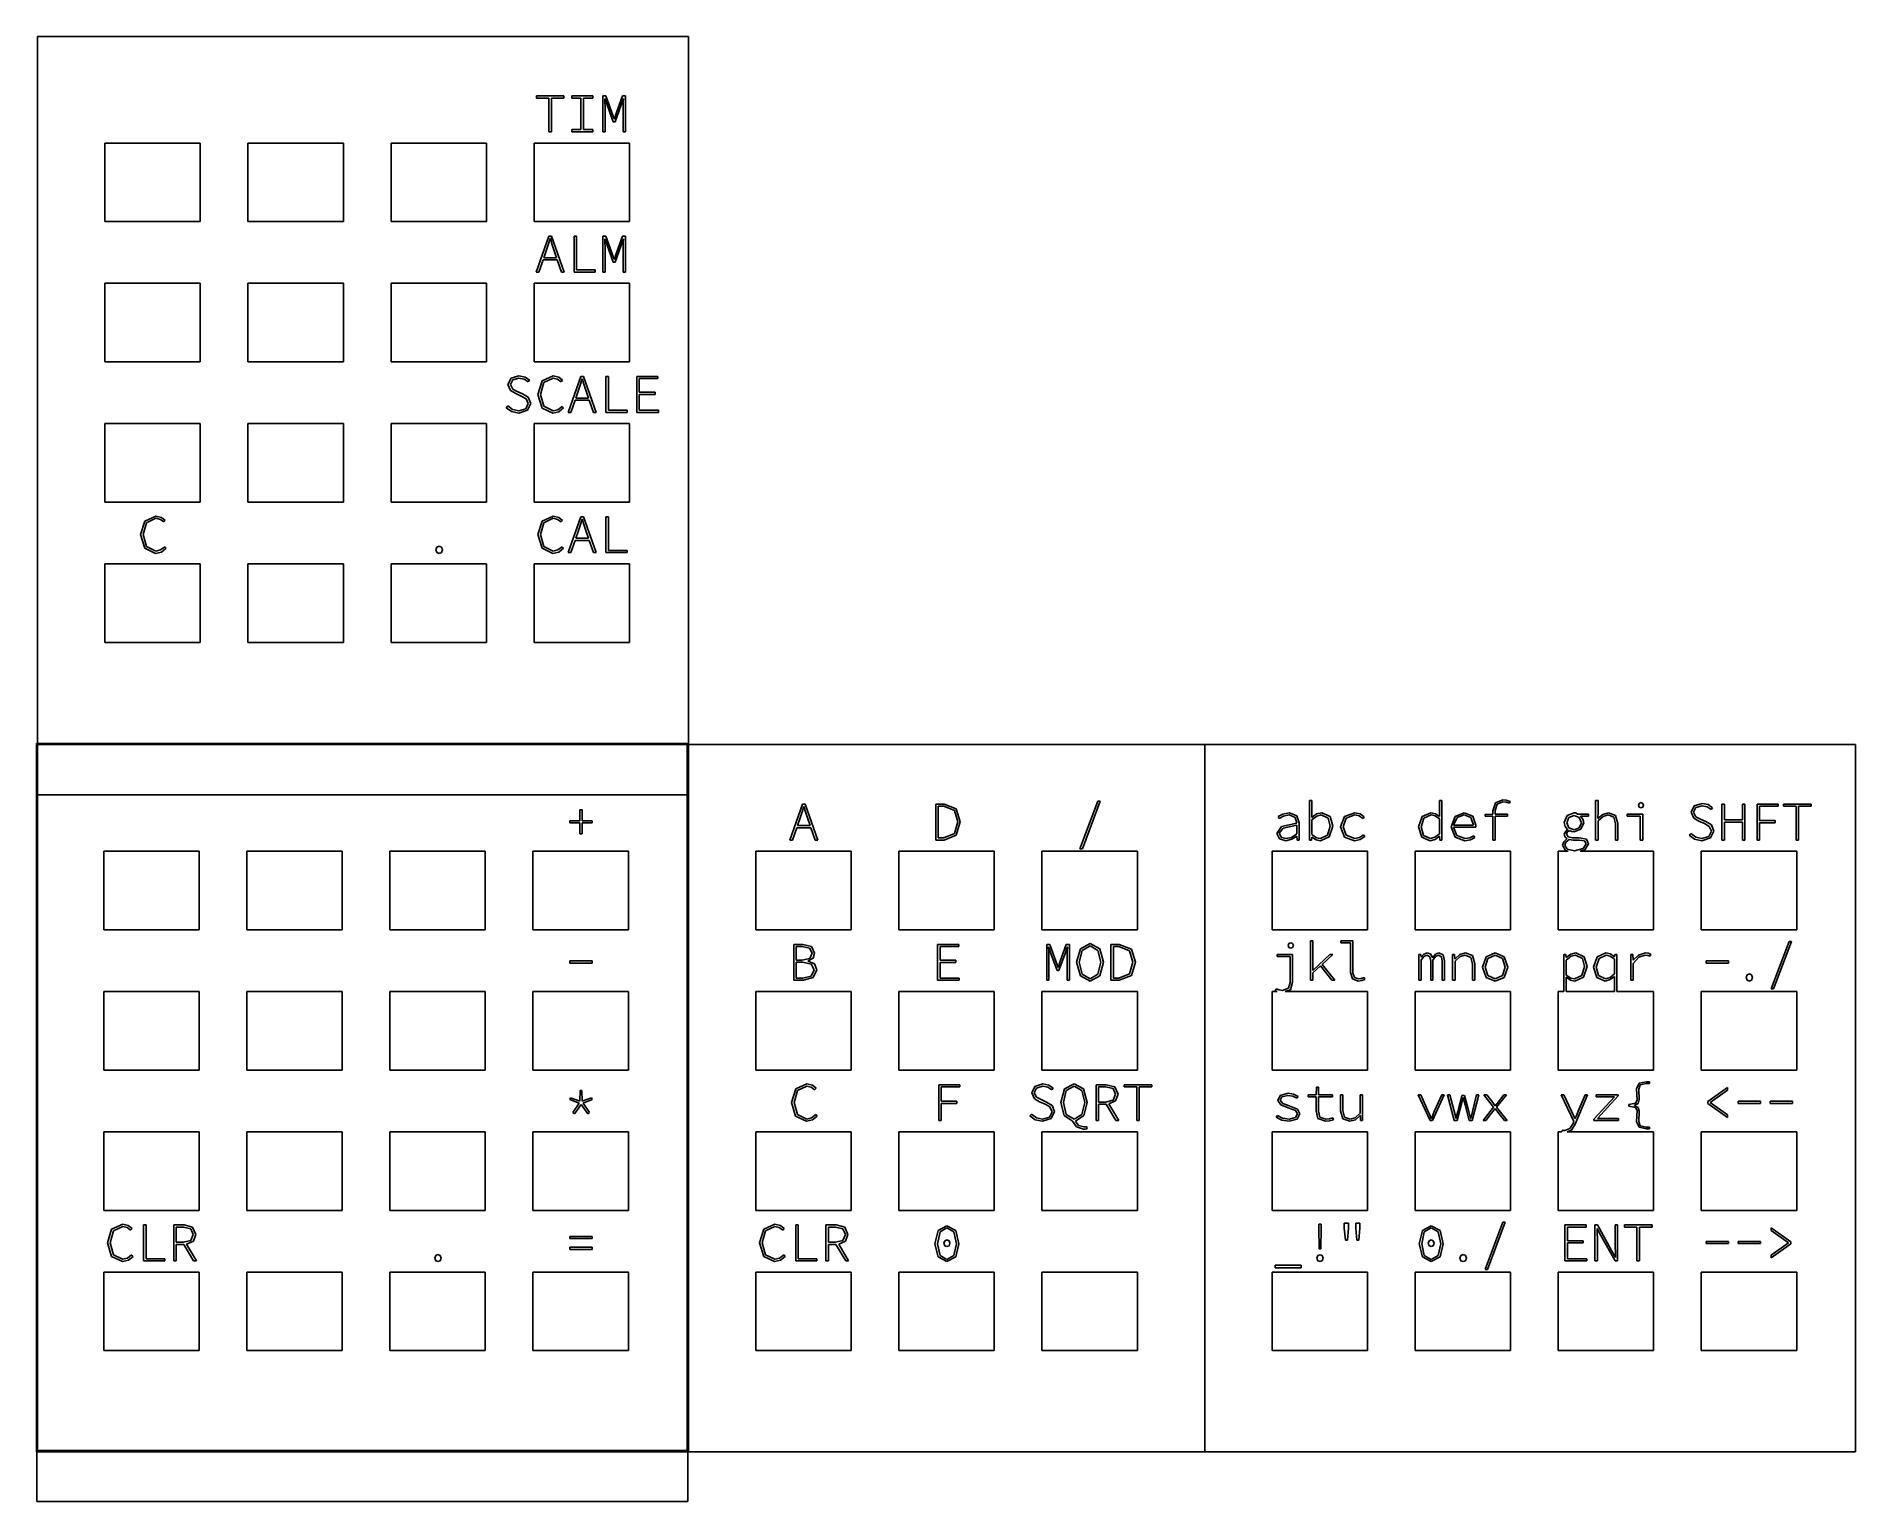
# Model space of a CAD drawing. Extents: x 0 to 42.9, y -1.2 to 33.4.
import ezdxf

# ---------------------------------------------------------------- set-up
doc = ezdxf.new("R2010")
doc.units = 0
for name, color, linetype in [('Layer_1', 7, 'CONTINUOUS'), ('Layer_2', 7, 'CONTINUOUS'), ('Layer_3', 7, 'CONTINUOUS'), ('Layer_4', 7, 'CONTINUOUS'), ('Layer_5', 7, 'CONTINUOUS')]:
    doc.layers.add(name, color=color, linetype=linetype)

msp = doc.modelspace()

# ---------------------------------------------------------------- linework, layer by layer
at = {"layer": 'Layer_1', "color": 7}
for p, q in [((-0.013436, 16.682183), (-0.013436, 16.668747)), ((15.359269, 16.682183), (-0.013436, 16.682183)), ((-0.013436, 16.668747), (-0.013436, -0.013438)), ((0.013436, 16.655312), (15.332398, 16.655312)), ((0.013436, 0.013433), (0.013436, 16.655312)), ((15.332398, 16.655312), (15.332398, 0.013433)), ((15.359269, -0.013438), (15.359269, 16.682183)), ((0, 15.470957), (15.345833, 15.470957)), ((0, -1.190649), (0, 15.470957)), ((15.345833, 15.470957), (15.345833, -1.190649)), ((15.332398, 0.013433), (0.013436, 0.013433)), ((-0.013436, -0.013438), (15.359269, -0.013438)), ((15.345833, -1.190649), (0, -1.190649))]:
    msp.add_line(p, q, dxfattribs=at)
at = {"layer": 'Layer_2', "color": 7}
for p, q in [((15.332398, 16.655312), (-0.013436, 16.655312)), ((-0.013436, 16.655312), (-0.013436, -0.013439)), ((15.332398, -0.013439), (15.332398, 16.655312)), ((12.800784, 14.861437), (12.800784, 15.119935)), ((12.800784, 15.119935), (12.85476, 15.119935)), ((12.85476, 15.119935), (12.85476, 14.861437)), ((12.563983, 14.812753), (12.563983, 14.861437)), ((12.563983, 14.861437), (12.800784, 14.861437)), ((12.800784, 14.812753), (12.563983, 14.812753)), ((12.800784, 14.553991), (12.800784, 14.812753)), ((12.85476, 14.861437), (13.091298, 14.861437)), ((13.091298, 14.812753), (12.85476, 14.812753)), ((12.85476, 14.812753), (12.85476, 14.553991)), ((13.091298, 14.861437), (13.091298, 14.812753)), ((12.85476, 14.553991), (12.800784, 14.553991)), ((1.574064, 12.289687), (1.574064, 14.14177)), ((1.574064, 14.14177), (3.823023, 14.14177)), ((3.823023, 14.14177), (3.823023, 12.289687)), ((4.947502, 12.289687), (4.947502, 14.14177)), ((4.947502, 14.14177), (7.19646, 14.14177)), ((7.19646, 14.14177), (7.19646, 12.289687)), ((8.320939, 12.289687), (8.320939, 14.14177)), ((8.320939, 14.14177), (10.569897, 14.14177)), ((10.569897, 14.14177), (10.569897, 12.289687)), ((11.694376, 12.289687), (11.694376, 14.14177)), ((11.694376, 14.14177), (13.943335, 14.14177)), ((13.943335, 14.14177), (13.943335, 12.289687)), ((3.823023, 12.289687), (1.574064, 12.289687)), ((7.19646, 12.289687), (4.947502, 12.289687)), ((10.569897, 12.289687), (8.320939, 12.289687)), ((13.943335, 12.289687), (11.694376, 12.289687)), ((12.563983, 11.505462), (12.563983, 11.554145)), ((12.563983, 11.554145), (13.091298, 11.554145)), ((13.091298, 11.505462), (12.563983, 11.505462)), ((13.091298, 11.554145), (13.091298, 11.505462)), ((1.574064, 8.982395), (1.574064, 10.834479)), ((1.574064, 10.834479), (3.823023, 10.834479)), ((3.823023, 10.834479), (3.823023, 8.982395)), ((4.947502, 8.982395), (4.947502, 10.834479)), ((4.947502, 10.834479), (7.19646, 10.834479)), ((7.19646, 10.834479), (7.19646, 8.982395)), ((8.320939, 8.982395), (8.320939, 10.834479)), ((8.320939, 10.834479), (10.569897, 10.834479)), ((10.569897, 10.834479), (10.569897, 8.982395)), ((11.694376, 8.982395), (11.694376, 10.834479)), ((11.694376, 10.834479), (13.943335, 10.834479)), ((13.943335, 10.834479), (13.943335, 8.982395)), ((3.823023, 8.982395), (1.574064, 8.982395)), ((7.19646, 8.982395), (4.947502, 8.982395)), ((10.569897, 8.982395), (8.320939, 8.982395)), ((13.943335, 8.982395), (11.694376, 8.982395)), ((12.565305, 8.291834), (12.579593, 8.330462)), ((12.78147, 8.200548), (12.565305, 8.291834)), ((12.579593, 8.330462), (12.799462, 8.252148)), ((12.632245, 7.980685), (12.78147, 8.200548)), ((12.827772, 8.170915), (12.669551, 7.953692)), ((12.799462, 8.252148), (12.807134, 8.502967)), ((12.807134, 8.502967), (12.84841, 8.502967)), ((12.985993, 7.953692), (12.827772, 8.170915)), ((12.84841, 8.502967), (12.856083, 8.252148)), ((12.856083, 8.252148), (13.075951, 8.330462)), ((13.090239, 8.291834), (12.874074, 8.200548)), ((12.874074, 8.200548), (13.023299, 7.980685)), ((13.075951, 8.330462), (13.090239, 8.291834)), ((12.669551, 7.953692), (12.632245, 7.980685)), ((13.023299, 7.980685), (12.985993, 7.953692)), ((1.574064, 5.675107), (1.574064, 7.52719)), ((1.574064, 7.52719), (3.823023, 7.52719)), ((3.823023, 7.52719), (3.823023, 5.675107)), ((4.947502, 5.675107), (4.947502, 7.52719)), ((4.947502, 7.52719), (7.19646, 7.52719)), ((7.19646, 7.52719), (7.19646, 5.675107)), ((8.320939, 5.675107), (8.320939, 7.52719)), ((8.320939, 7.52719), (10.569897, 7.52719)), ((10.569897, 7.52719), (10.569897, 5.675107)), ((11.694376, 5.675107), (11.694376, 7.52719)), ((11.694376, 7.52719), (13.943335, 7.52719)), ((13.943335, 7.52719), (13.943335, 5.675107)), ((3.823023, 5.675107), (1.574064, 5.675107)), ((7.19646, 5.675107), (4.947502, 5.675107)), ((10.569897, 5.675107), (8.320939, 5.675107)), ((13.943335, 5.675107), (11.694376, 5.675107)), ((1.660599, 4.909665), (1.76104, 5.229865)), ((1.803373, 5.190257), (1.722247, 4.909665)), ((1.76104, 5.229865), (2.024401, 5.348081)), ((2.024401, 5.293842), (1.803373, 5.190257)), ((2.024401, 5.348081), (2.153814, 5.316992)), ((2.128448, 5.270054), (2.024401, 5.293842)), ((2.208286, 5.207583), (2.128448, 5.270054)), ((2.153814, 5.316992), (2.244534, 5.246211)), ((2.244534, 5.246211), (2.208286, 5.207583)), ((2.514576, 4.48448), (2.514576, 5.331147)), ((2.514576, 5.331147), (2.571197, 5.331147)), ((2.571197, 5.331147), (2.571197, 4.535807)), ((3.225673, 4.48448), (3.225673, 5.331147)), ((3.225673, 5.331147), (3.467502, 5.331147)), ((3.452156, 5.280877), (3.284939, 5.280877)), ((3.284939, 5.280877), (3.284939, 4.92263)), ((3.625696, 5.24185), (3.452156, 5.280877)), ((3.467502, 5.331147), (3.670279, 5.279974)), ((3.686312, 5.107574), (3.625696, 5.24185)), ((3.670279, 5.279974), (3.746637, 5.107574)), ((1.760082, 4.587001), (1.660599, 4.909665)), ((1.722247, 4.909665), (1.80291, 4.627086)), ((3.284939, 4.92263), (3.452156, 4.92263)), ((3.464856, 4.873942), (3.284939, 4.873942)), ((3.284939, 4.873942), (3.284939, 4.48448)), ((3.452156, 4.92263), (3.625696, 4.968378)), ((3.693985, 4.48448), (3.464856, 4.873942)), ((3.687635, 4.948742), (3.529414, 4.877652)), ((3.529414, 4.877652), (3.763306, 4.48448)), ((3.625696, 4.968378), (3.686312, 5.107574)), ((3.746637, 5.107574), (3.687635, 4.948742)), ((12.563983, 5.011262), (12.563983, 5.060209)), ((12.563983, 5.060209), (13.091298, 5.060209)), ((13.091298, 5.011262), (12.563983, 5.011262)), ((12.563983, 4.755411), (12.563983, 4.804099)), ((12.563983, 4.804099), (13.091298, 4.804099)), ((13.091298, 4.755411), (12.563983, 4.755411)), ((13.091298, 5.060209), (13.091298, 5.011262)), ((13.091298, 4.804099), (13.091298, 4.755411)), ((2.016731, 4.467546), (1.760082, 4.587001)), ((1.80291, 4.627086), (2.020697, 4.521519)), ((2.15901, 4.500007), (2.016731, 4.467546)), ((2.020697, 4.521519), (2.135822, 4.547554)), ((2.135822, 4.547554), (2.23289, 4.62577)), ((2.267553, 4.588457), (2.15901, 4.500007)), ((2.23289, 4.62577), (2.267553, 4.588457)), ((3.014906, 4.48448), (2.514576, 4.48448)), ((2.571197, 4.535807), (3.014906, 4.535807)), ((3.014906, 4.535807), (3.014906, 4.48448)), ((3.284939, 4.48448), (3.225673, 4.48448)), ((3.763306, 4.48448), (3.693985, 4.48448)), ((9.377077, 4.550886), (9.40073, 4.613043)), ((9.40073, 4.489478), (9.377077, 4.550886)), ((9.40073, 4.613043), (9.454335, 4.634499)), ((9.454335, 4.467546), (9.40073, 4.489478)), ((9.454335, 4.634499), (9.507939, 4.613043)), ((9.507939, 4.489478), (9.454335, 4.467546)), ((9.507939, 4.613043), (9.531593, 4.550886)), ((9.531593, 4.550886), (9.507939, 4.489478)), ((1.574064, 2.367815), (1.574064, 4.219898)), ((1.574064, 4.219898), (3.823023, 4.219898)), ((3.823023, 4.219898), (3.823023, 2.367815)), ((4.947502, 2.367815), (4.947502, 4.219898)), ((4.947502, 4.219898), (7.19646, 4.219898)), ((7.19646, 4.219898), (7.19646, 2.367815)), ((8.320939, 2.367815), (8.320939, 4.219898)), ((8.320939, 4.219898), (10.569897, 4.219898)), ((10.569897, 4.219898), (10.569897, 2.367815)), ((11.694376, 2.367815), (11.694376, 4.219898)), ((11.694376, 4.219898), (13.943335, 4.219898)), ((13.943335, 4.219898), (13.943335, 2.367815)), ((3.823023, 2.367815), (1.574064, 2.367815)), ((7.19646, 2.367815), (4.947502, 2.367815)), ((10.569897, 2.367815), (8.320939, 2.367815)), ((13.943335, 2.367815), (11.694376, 2.367815)), ((-0.013436, -0.013439), (15.332398, -0.013439))]:
    msp.add_line(p, q, dxfattribs=at)
at = {"layer": 'Layer_3', "color": 7}
for p, q in [((27.530102, 16.655313), (15.359269, 16.655313)), ((15.359269, 16.655313), (15.359269, -0.013438)), ((27.530102, -0.013438), (27.530102, 16.655313)), ((17.752079, 14.406355), (18.050531, 15.253021)), ((18.032037, 15.04908), (17.983589, 14.903506)), ((18.077519, 15.197458), (18.032037, 15.04908)), ((18.050531, 15.253021), (18.109798, 15.253021)), ((18.082811, 15.197458), (18.077519, 15.197458)), ((18.127657, 15.04908), (18.082811, 15.197458)), ((18.109798, 15.253021), (18.408248, 14.406355)), ((18.176473, 14.903506), (18.127657, 15.04908)), ((21.191136, 14.406355), (21.191136, 15.253021)), ((21.191136, 15.253021), (21.38534, 15.253021)), ((21.380313, 15.20275), (21.250402, 15.20275)), ((21.250402, 15.20275), (21.250402, 14.456361)), ((21.629021, 15.100144), (21.380313, 15.20275)), ((21.38534, 15.253021), (21.67445, 15.138774)), ((21.707073, 14.832863), (21.629021, 15.100144)), ((21.67445, 15.138774), (21.768721, 14.832863)), ((24.587856, 14.201567), (25.008279, 15.320754)), ((25.066223, 15.320754), (24.645535, 14.201567)), ((25.008279, 15.320754), (25.066223, 15.320754)), ((17.911625, 14.69475), (17.811343, 14.406355)), ((18.247381, 14.69475), (17.911625, 14.69475)), ((17.983589, 14.903506), (17.929614, 14.745021)), ((17.929614, 14.745021), (18.230713, 14.745021)), ((18.230713, 14.745021), (18.176473, 14.903506)), ((18.345013, 14.406355), (18.247381, 14.69475)), ((21.629021, 14.56177), (21.707073, 14.832863)), ((21.768721, 14.832863), (21.674609, 14.523274)), ((17.811343, 14.406355), (17.752079, 14.406355)), ((18.408248, 14.406355), (18.345013, 14.406355)), ((21.386663, 14.406355), (21.191136, 14.406355)), ((21.250402, 14.456361), (21.380313, 14.456361)), ((21.380313, 14.456361), (21.629021, 14.56177)), ((21.674609, 14.523274), (21.386663, 14.406355)), ((24.645535, 14.201567), (24.587856, 14.201567)), ((16.946769, 12.289688), (16.946769, 14.141771)), ((16.946769, 14.141771), (19.195727, 14.141771)), ((19.195727, 14.141771), (19.195727, 12.289688)), ((20.320207, 12.289688), (20.320207, 14.141771)), ((20.320207, 14.141771), (22.569165, 14.141771)), ((22.569165, 14.141771), (22.569165, 12.289688)), ((23.693644, 12.289688), (23.693644, 14.141771)), ((23.693644, 14.141771), (25.942602, 14.141771)), ((25.942602, 14.141771), (25.942602, 12.289688)), ((19.195727, 12.289688), (16.946769, 12.289688)), ((22.569165, 12.289688), (20.320207, 12.289688)), ((25.942602, 12.289688), (23.693644, 12.289688)), ((17.842302, 11.099062), (17.842302, 11.945729)), ((17.842302, 11.945729), (18.0545, 11.945729)), ((18.037567, 11.896782), (17.901306, 11.896782)), ((17.901306, 11.896782), (17.901306, 11.573196)), ((18.031217, 11.573196), (18.21788, 11.615318)), ((18.214388, 11.859978), (18.037567, 11.896782)), ((18.0545, 11.945729), (18.25815, 11.895909)), ((18.295959, 11.624022), (18.183088, 11.55494)), ((18.274369, 11.741207), (18.214388, 11.859978)), ((18.21788, 11.615318), (18.274369, 11.741207)), ((18.25815, 11.895909), (18.333636, 11.740148)), ((18.333636, 11.740148), (18.295959, 11.624022)), ((21.231088, 11.099062), (21.231088, 11.945729)), ((21.231088, 11.945729), (21.732738, 11.945729)), ((21.732738, 11.894135), (21.290354, 11.894135)), ((21.290354, 11.894135), (21.290354, 11.573726)), ((21.732738, 11.945729), (21.732738, 11.894135)), ((23.804531, 11.099062), (23.804531, 11.945729)), ((23.804531, 11.945729), (23.880466, 11.945729)), ((23.853479, 11.881171), (23.850833, 11.881171)), ((23.850833, 11.881171), (23.855649, 11.786317)), ((23.904808, 11.730623), (23.853479, 11.881171)), ((23.855648, 11.786317), (23.858504, 11.692258)), ((23.858506, 11.692258), (23.858506, 11.099062)), ((23.880466, 11.945729), (24.021754, 11.553088)), ((24.05271, 11.332954), (23.904808, 11.730623)), ((24.240564, 11.730623), (24.093985, 11.332954)), ((24.125999, 11.553088), (24.266229, 11.945729)), ((24.289512, 11.881171), (24.240564, 11.730623)), ((24.266229, 11.945729), (24.342164, 11.945729)), ((24.286867, 11.692258), (24.289037, 11.786317)), ((24.286867, 11.099062), (24.286867, 11.692258)), ((24.289036, 11.786317), (24.293215, 11.881171)), ((24.293217, 11.881171), (24.289513, 11.881171)), ((24.342164, 11.945729), (24.342164, 11.099062)), ((24.510598, 11.525571), (24.599366, 11.844632)), ((24.642678, 11.804997), (24.572246, 11.525571)), ((24.599366, 11.844632), (24.82704, 11.962663)), ((24.82704, 11.908423), (24.642678, 11.804997)), ((24.82704, 11.962663), (25.054713, 11.844632)), ((25.011243, 11.804997), (24.82704, 11.908423)), ((25.081569, 11.525571), (25.011243, 11.804997)), ((25.054713, 11.844632), (25.143481, 11.525571)), ((25.318265, 11.099062), (25.318265, 11.945729)), ((25.318265, 11.945729), (25.512469, 11.945729)), ((25.507442, 11.895458), (25.377531, 11.895458)), ((25.377531, 11.895458), (25.377531, 11.149069)), ((25.756151, 11.792853), (25.507442, 11.895458)), ((25.512469, 11.945729), (25.801606, 11.831482)), ((25.834203, 11.525571), (25.756151, 11.792853)), ((25.801606, 11.831482), (25.89585, 11.525571)), ((17.901306, 11.573196), (18.031217, 11.573196)), ((18.055823, 11.525571), (17.901306, 11.525571)), ((17.901306, 11.525571), (17.901306, 11.147746)), ((18.256007, 11.480856), (18.055823, 11.525571)), ((18.055823, 11.147746), (18.254525, 11.195609)), ((18.300563, 11.161134), (18.071169, 11.099062)), ((18.183088, 11.55494), (18.183088, 11.549914)), ((18.183088, 11.549913), (18.331413, 11.484878)), ((18.254525, 11.195609), (18.327021, 11.345654)), ((18.327021, 11.345654), (18.256007, 11.480856)), ((18.386288, 11.345654), (18.300563, 11.161134)), ((18.331413, 11.484878), (18.386288, 11.345654)), ((21.290354, 11.573726), (21.663152, 11.573726)), ((21.663152, 11.522396), (21.290354, 11.522396)), ((21.290354, 11.522396), (21.290354, 11.150392)), ((21.663152, 11.573726), (21.663152, 11.522396)), ((24.021754, 11.553088), (24.072025, 11.403863)), ((24.093985, 11.332954), (24.05271, 11.332954)), ((24.072025, 11.403863), (24.077051, 11.403863)), ((24.077052, 11.403863), (24.125999, 11.553088)), ((24.599366, 11.202753), (24.510598, 11.525571)), ((24.572246, 11.525571), (24.642678, 11.242335)), ((24.82704, 11.082129), (24.599366, 11.202753)), ((24.642678, 11.242335), (24.82704, 11.136105)), ((24.82704, 11.136105), (25.011243, 11.242335)), ((25.054713, 11.202753), (24.82704, 11.082129)), ((25.011243, 11.242335), (25.081569, 11.525571)), ((25.143481, 11.525571), (25.054713, 11.202753)), ((25.507442, 11.149069), (25.756151, 11.254479)), ((25.801765, 11.215982), (25.513792, 11.099062)), ((25.756151, 11.254479), (25.834203, 11.525571)), ((25.89585, 11.525571), (25.801765, 11.215982)), ((16.946769, 8.982396), (16.946769, 10.83448)), ((16.946769, 10.83448), (19.195727, 10.83448)), ((18.071169, 11.099062), (17.842302, 11.099062)), ((17.901306, 11.147746), (18.055823, 11.147746)), ((19.195727, 10.83448), (19.195727, 8.982396)), ((20.320207, 8.982396), (20.320207, 10.83448)), ((20.320207, 10.83448), (22.569165, 10.83448)), ((21.745438, 11.099062), (21.231088, 11.099062)), ((21.290354, 11.150392), (21.745438, 11.150392)), ((21.745438, 11.150392), (21.745438, 11.099062)), ((22.569165, 10.83448), (22.569165, 8.982396)), ((23.693644, 8.982396), (23.693644, 10.83448)), ((23.693644, 10.83448), (25.942602, 10.83448)), ((23.858506, 11.099062), (23.804531, 11.099062)), ((24.342164, 11.099062), (24.286867, 11.099062)), ((25.513792, 11.099062), (25.318265, 11.099062)), ((25.377531, 11.149069), (25.507442, 11.149069)), ((25.942602, 10.83448), (25.942602, 8.982396)), ((19.195727, 8.982396), (16.946769, 8.982396)), ((17.887445, 8.537158), (18.150808, 8.655371)), ((18.150808, 8.601131), (17.929781, 8.497549)), ((18.150808, 8.655371), (18.280216, 8.624282)), ((18.254843, 8.577345), (18.150808, 8.601131)), ((18.280216, 8.624282), (18.370942, 8.553504)), ((22.569165, 8.982396), (20.320207, 8.982396)), ((21.260721, 7.791773), (21.260721, 8.638438)), ((21.260721, 8.638438), (21.755756, 8.638438)), ((21.755756, 8.586844), (21.3184, 8.586844)), ((21.3184, 8.586844), (21.3184, 8.249503)), ((21.755756, 8.638438), (21.755756, 8.586844)), ((23.453323, 8.446348), (23.527115, 8.596792)), ((23.527115, 8.596792), (23.711821, 8.655371)), ((23.711821, 8.601131), (23.567358, 8.559881)), ((25.942602, 8.982396), (23.693644, 8.982396)), ((23.711821, 8.655371), (23.856415, 8.625182)), ((23.833344, 8.577187), (23.711821, 8.601131)), ((23.856415, 8.625182), (23.961323, 8.553504)), ((24.224001, 8.536759), (24.450194, 8.655371)), ((24.450194, 8.603777), (24.266255, 8.498368)), ((24.450194, 8.655371), (24.675222, 8.536759)), ((24.633603, 8.498368), (24.450194, 8.603777)), ((24.968406, 7.791773), (24.968406, 8.638438)), ((24.968406, 8.638438), (25.210236, 8.638438)), ((25.19489, 8.588167), (25.027673, 8.588167)), ((25.027673, 8.588167), (25.027673, 8.229923)), ((25.36843, 8.549143), (25.19489, 8.588167)), ((25.210236, 8.638438), (25.413012, 8.587268)), ((25.413012, 8.587268), (25.489371, 8.414867)), ((25.633463, 8.586844), (25.633463, 8.638438)), ((25.633463, 8.638438), (26.281692, 8.638438)), ((25.927945, 8.586844), (25.633463, 8.586844)), ((25.927945, 7.791773), (25.927945, 8.586844)), ((26.281692, 8.586844), (25.987211, 8.586844)), ((25.987211, 8.586844), (25.987211, 7.791773)), ((26.281692, 8.638438), (26.281692, 8.586844)), ((17.787004, 8.216958), (17.887445, 8.537158)), ((17.88649, 7.894294), (17.787004, 8.216958)), ((17.929781, 8.497549), (17.848652, 8.216958)), ((17.848652, 8.216958), (17.929315, 7.934378)), ((18.334694, 8.514875), (18.254843, 8.577345)), ((18.370942, 8.553504), (18.334694, 8.514875)), ((21.3184, 8.249503), (21.686436, 8.249503)), ((21.686436, 8.198169), (21.3184, 8.198169)), ((21.3184, 8.198169), (21.3184, 7.791773)), ((21.686436, 8.249503), (21.686436, 8.198169)), ((23.515897, 8.305436), (23.453323, 8.446348)), ((23.567358, 8.559881), (23.51259, 8.448994)), ((23.51259, 8.448994), (23.567279, 8.34102)), ((23.637209, 8.234949), (23.515897, 8.305436)), ((23.567279, 8.34102), (23.672133, 8.285219)), ((23.765796, 8.177006), (23.637209, 8.234949)), ((23.672133, 8.285219), (23.799398, 8.2286)), ((23.882715, 8.113555), (23.765796, 8.177006)), ((23.799398, 8.2286), (23.933277, 8.148585)), ((23.926663, 8.513552), (23.833344, 8.577187)), ((23.961323, 8.553504), (23.926663, 8.513552)), ((24.137721, 8.216958), (24.224001, 8.536759)), ((24.214582, 7.90917), (24.137721, 8.216958)), ((24.266255, 8.498368), (24.198046, 8.216958)), ((24.198046, 8.216958), (24.266255, 7.932901)), ((24.702342, 8.216958), (24.633603, 8.498368)), ((24.633603, 7.932901), (24.702342, 8.216958)), ((24.675222, 8.536759), (24.761343, 8.216958)), ((24.761343, 8.216958), (24.684482, 7.90819)), ((25.027673, 8.229923), (25.19489, 8.229923)), ((25.20759, 8.181235), (25.027673, 8.181235)), ((25.027673, 8.181235), (25.027673, 7.791773)), ((25.19489, 8.229923), (25.36843, 8.275671)), ((25.436719, 7.791773), (25.20759, 8.181235)), ((25.430369, 8.256034), (25.272148, 8.184945)), ((25.272148, 8.184945), (25.50604, 7.791773)), ((25.429046, 8.414867), (25.36843, 8.549143)), ((25.36843, 8.275671), (25.429046, 8.414867)), ((25.489371, 8.414867), (25.430369, 8.256034)), ((18.143136, 7.774839), (17.88649, 7.894294)), ((17.929315, 7.934378), (18.147104, 7.828812)), ((18.285402, 7.8073), (18.143136, 7.774839)), ((18.147104, 7.828812), (18.262224, 7.854846)), ((18.262224, 7.854846), (18.3593, 7.933055)), ((18.393961, 7.89575), (18.285402, 7.8073)), ((18.3593, 7.933055), (18.393961, 7.89575)), ((21.3184, 7.791773), (21.260721, 7.791773)), ((23.408344, 7.902099), (23.446973, 7.943374)), ((23.535529, 7.810478), (23.408344, 7.902099)), ((23.446973, 7.943374), (23.562569, 7.860006)), ((23.708117, 7.774839), (23.535529, 7.810478)), ((23.562569, 7.860006), (23.708117, 7.828812)), ((23.708117, 7.828812), (23.871629, 7.87617)), ((23.913645, 7.83995), (23.708117, 7.774839)), ((23.871629, 7.87617), (23.931954, 7.998936)), ((23.931954, 7.998936), (23.882715, 8.113555)), ((23.990956, 8.002906), (23.913645, 7.83995)), ((23.933277, 8.148585), (23.990956, 8.002906)), ((24.416856, 7.774839), (24.214582, 7.90917)), ((24.266255, 7.932901), (24.450194, 7.824843)), ((24.508031, 7.642019), (24.416856, 7.774839)), ((24.450194, 7.824843), (24.633603, 7.932901)), ((24.684482, 7.90819), (24.482208, 7.774839)), ((24.482208, 7.774839), (24.554307, 7.678107)), ((25.027673, 7.791773), (24.968406, 7.791773)), ((25.50604, 7.791773), (25.436719, 7.791773)), ((25.987211, 7.791773), (25.927945, 7.791773)), ((16.946769, 5.675107), (16.946769, 7.527191)), ((16.946769, 7.527191), (19.195727, 7.527191)), ((19.195727, 7.527191), (19.195727, 5.675107)), ((20.320207, 5.675107), (20.320207, 7.527191)), ((20.320207, 7.527191), (22.569165, 7.527191)), ((22.569165, 7.527191), (22.569165, 5.675107)), ((23.693644, 5.675107), (23.693644, 7.527191)), ((23.693644, 7.527191), (25.942602, 7.527191)), ((24.676412, 7.588571), (24.508031, 7.642019)), ((24.554307, 7.678107), (24.68435, 7.643867)), ((24.716841, 7.591378), (24.676412, 7.588578)), ((24.68435, 7.643867), (24.718375, 7.646668)), ((24.756316, 7.599947), (24.716841, 7.591378)), ((24.718375, 7.646675), (24.744675, 7.654452)), ((24.744675, 7.654452), (24.756316, 7.599947)), ((25.942602, 7.527191), (25.942602, 5.675107)), ((19.195727, 5.675107), (16.946769, 5.675107)), ((22.569165, 5.675107), (20.320207, 5.675107)), ((25.942602, 5.675107), (23.693644, 5.675107)), ((17.033304, 4.909666), (17.133745, 5.229866)), ((17.176078, 5.190257), (17.094952, 4.909666)), ((17.133745, 5.229866), (17.397106, 5.348082)), ((17.397106, 5.293843), (17.176078, 5.190257)), ((17.397106, 5.348082), (17.526519, 5.316993)), ((17.501153, 5.270055), (17.397106, 5.293843)), ((17.580991, 5.207583), (17.501153, 5.270055)), ((17.526519, 5.316993), (17.617239, 5.246212)), ((17.617239, 5.246212), (17.580991, 5.207583)), ((17.887281, 4.484481), (17.887281, 5.331148)), ((17.887281, 5.331148), (17.943902, 5.331148)), ((17.943902, 5.331148), (17.943902, 4.535808)), ((18.598378, 4.484481), (18.598378, 5.331148)), ((18.598378, 5.331148), (18.840207, 5.331148)), ((18.824861, 5.280878), (18.657644, 5.280878)), ((18.657644, 5.280878), (18.657644, 4.922631)), ((18.998401, 5.241851), (18.824861, 5.280878)), ((18.840207, 5.331148), (19.042983, 5.279975)), ((19.059017, 5.107575), (18.998401, 5.241851)), ((19.042983, 5.279975), (19.119342, 5.107575)), ((21.171821, 4.888497), (21.24564, 5.204251)), ((21.290804, 5.170943), (21.228442, 4.888497)), ((21.24564, 5.204251), (21.453602, 5.314214)), ((21.453602, 5.265267), (21.290804, 5.170943)), ((21.453602, 5.314214), (21.661565, 5.204251)), ((21.616268, 5.170943), (21.453602, 5.265267)), ((21.678763, 4.888497), (21.616268, 5.170943)), ((21.661565, 5.204251), (21.735383, 4.888497)), ((17.132787, 4.587002), (17.033304, 4.909666)), ((17.094952, 4.909666), (17.175615, 4.627086)), ((18.657644, 4.922631), (18.824861, 4.922631)), ((18.837561, 4.873943), (18.657644, 4.873943)), ((18.657644, 4.873943), (18.657644, 4.484481)), ((18.824861, 4.922631), (18.998401, 4.968379)), ((19.06669, 4.484481), (18.837561, 4.873943)), ((19.06034, 4.948742), (18.902119, 4.877653)), ((18.902119, 4.877653), (19.136011, 4.484481)), ((18.998401, 4.968379), (19.059017, 5.107575)), ((19.119342, 5.107575), (19.06034, 4.948742)), ((21.24564, 4.5783), (21.171821, 4.888497)), ((21.228442, 4.888497), (21.290804, 4.610684)), ((21.382958, 4.900138), (21.404787, 4.957605)), ((21.404787, 4.842882), (21.382958, 4.900138)), ((21.404787, 4.957605), (21.453602, 4.977395)), ((21.453602, 4.823148), (21.404787, 4.842882)), ((21.453602, 4.977395), (21.502418, 4.957605)), ((21.502418, 4.842882), (21.453602, 4.823148)), ((21.502418, 4.957605), (21.524246, 4.900138)), ((21.524246, 4.900138), (21.502418, 4.842882)), ((21.616268, 4.610684), (21.678763, 4.888497)), ((21.735383, 4.888497), (21.661565, 4.5783)), ((17.389436, 4.467547), (17.132787, 4.587002)), ((17.175615, 4.627086), (17.393402, 4.52152)), ((17.531715, 4.500008), (17.389436, 4.467547)), ((17.393402, 4.52152), (17.508527, 4.547554)), ((17.508527, 4.547554), (17.605595, 4.62577)), ((17.640258, 4.588458), (17.531715, 4.500008)), ((17.605595, 4.62577), (17.640258, 4.588458)), ((18.387611, 4.484481), (17.887281, 4.484481)), ((17.943902, 4.535808), (18.387611, 4.535808)), ((18.387611, 4.535808), (18.387611, 4.484481)), ((18.657644, 4.484481), (18.598378, 4.484481)), ((19.136011, 4.484481), (19.06669, 4.484481)), ((21.453602, 4.467547), (21.24564, 4.5783)), ((21.290804, 4.610684), (21.453602, 4.516228)), ((21.453602, 4.516228), (21.616268, 4.610684)), ((21.661565, 4.5783), (21.453602, 4.467547)), ((16.946769, 2.367815), (16.946769, 4.219899)), ((16.946769, 4.219899), (19.195727, 4.219899)), ((19.195727, 4.219899), (19.195727, 2.367815)), ((20.320207, 2.367815), (20.320207, 4.219899)), ((20.320207, 4.219899), (22.569165, 4.219899)), ((22.569165, 4.219899), (22.569165, 2.367815)), ((23.693644, 2.367815), (23.693644, 4.219899)), ((23.693644, 4.219899), (25.942602, 4.219899)), ((25.942602, 4.219899), (25.942602, 2.367815)), ((19.195727, 2.367815), (16.946769, 2.367815)), ((22.569165, 2.367815), (20.320207, 2.367815)), ((25.942602, 2.367815), (23.693644, 2.367815)), ((15.359269, -0.013438), (27.530102, -0.013438))]:
    msp.add_line(p, q, dxfattribs=at)
at = {"layer": 'Layer_4', "color": 7}
for p, q in [((42.875935, 16.655313), (27.530102, 16.655313)), ((27.530102, 16.655313), (27.530102, -0.013438)), ((42.875935, -0.013438), (42.875935, 16.655313)), ((29.259435, 14.957746), (29.3698, 15.016986)), ((29.3698, 15.016986), (29.525603, 15.049821)), ((29.525603, 15.049821), (29.704893, 14.979627)), ((30.00017, 14.406355), (30.00017, 15.337687)), ((30.00017, 15.337687), (30.058114, 15.337687)), ((30.058114, 15.073898), (30.054145, 14.940283)), ((30.054145, 14.940283), (30.166363, 15.019658)), ((30.058114, 15.337687), (30.058114, 15.073898)), ((30.166363, 15.019658), (30.288304, 15.049821)), ((30.288304, 15.049821), (30.485101, 14.962747)), ((30.829668, 14.963302), (31.067661, 15.049821)), ((31.067661, 15.049821), (31.198259, 15.020981)), ((31.198259, 15.020981), (31.290175, 14.954836)), ((32.658891, 14.960419), (32.861747, 15.049821)), ((32.861747, 15.049821), (32.969909, 15.02667)), ((32.969909, 15.02667), (33.067593, 14.96145)), ((33.063624, 15.086333), (33.063624, 15.337687)), ((33.063624, 15.337687), (33.121568, 15.337687)), ((33.067593, 14.96145), (33.063625, 15.086333)), ((33.121568, 15.337687), (33.121568, 14.406355)), ((33.433062, 14.961159), (33.646396, 15.049821)), ((33.646396, 15.049821), (33.847744, 14.972086)), ((34.140267, 15.010663), (34.326534, 15.015955)), ((34.326534, 15.0948), (34.383816, 15.286411)), ((34.326534, 15.015954), (34.326534, 15.0948)), ((34.422022, 15.248311), (34.380773, 15.100092)), ((34.380773, 15.100092), (34.380773, 15.015954)), ((34.380773, 15.015954), (34.667582, 15.015954)), ((34.383816, 15.286411), (34.556986, 15.354621)), ((34.56069, 15.305673), (34.422022, 15.248311)), ((34.556986, 15.354621), (34.640885, 15.346975)), ((34.636626, 15.29882), (34.56069, 15.305674)), ((34.712561, 15.271542), (34.636626, 15.29882)), ((34.640885, 15.346975), (34.730553, 15.317315)), ((34.667582, 15.015954), (34.667582, 14.967007)), ((34.730553, 15.317315), (34.712561, 15.271542)), ((36.075271, 14.985818), (36.237831, 15.049821)), ((36.237831, 15.049821), (36.283524, 15.043605)), ((36.283524, 15.043603), (36.322497, 15.015954)), ((36.322497, 15.015954), (36.579937, 15.015954)), ((36.579937, 15.015954), (36.579937, 14.968329)), ((36.747048, 14.406355), (36.747048, 15.337687)), ((36.747048, 15.337687), (36.804991, 15.337687)), ((36.804991, 15.073898), (36.801022, 14.910386)), ((36.804991, 15.337687), (36.804991, 15.073898)), ((36.917625, 15.010557), (37.050525, 15.049821)), ((37.050525, 15.049821), (37.218218, 14.987671)), ((37.490421, 14.967007), (37.490421, 15.015954)), ((37.490421, 15.015954), (37.857133, 15.015954)), ((37.754211, 15.224975), (37.771885, 15.269928)), ((37.771885, 15.180154), (37.754211, 15.224975)), ((37.771885, 15.269928), (37.814536, 15.286887)), ((37.814536, 15.163327), (37.771885, 15.180154)), ((37.814536, 15.286887), (37.857821, 15.269928)), ((37.857821, 15.180154), (37.814536, 15.163327)), ((37.857133, 15.015954), (37.857133, 14.406355)), ((37.857821, 15.269928), (37.875125, 15.224975)), ((37.875125, 15.224975), (37.857821, 15.180154)), ((38.997594, 15.060934), (39.071386, 15.211376)), ((39.060168, 14.920016), (38.997594, 15.060934)), ((39.111629, 15.174466), (39.05686, 15.063579)), ((39.05686, 15.063579), (39.111549, 14.955603)), ((39.071386, 15.211376), (39.256092, 15.269954)), ((39.256092, 15.215715), (39.111629, 15.174466)), ((39.256092, 15.269954), (39.400686, 15.239765)), ((39.377614, 15.19177), (39.256092, 15.215715)), ((39.470933, 15.128138), (39.377614, 15.19177)), ((39.400686, 15.239765), (39.505593, 15.16809)), ((39.505593, 15.16809), (39.470933, 15.128138)), ((39.723002, 14.406355), (39.723002, 15.253021)), ((39.723002, 15.253021), (39.782268, 15.253021)), ((39.782268, 15.253021), (39.782268, 14.881017)), ((40.20666, 14.881017), (40.20666, 15.253021)), ((40.20666, 15.253021), (40.265927, 15.253021)), ((40.265927, 15.253021), (40.265927, 14.406355)), ((40.555275, 14.406355), (40.555275, 15.253021)), ((40.555275, 15.253021), (41.05031, 15.253021)), ((41.05031, 15.201427), (40.612954, 15.201427)), ((40.612954, 15.201427), (40.612954, 14.864083)), ((41.05031, 15.253021), (41.05031, 15.201427)), ((41.177734, 15.201427), (41.177734, 15.253021)), ((41.177734, 15.253021), (41.825963, 15.253021)), ((41.472215, 15.201427), (41.177734, 15.201427)), ((41.472215, 14.406355), (41.472215, 15.201427)), ((41.825963, 15.201427), (41.531482, 15.201427)), ((41.531482, 15.201427), (41.531482, 14.406355)), ((41.825963, 15.253021), (41.825963, 15.201427)), ((29.229801, 14.561665), (29.341059, 14.722187)), ((29.285099, 14.914354), (29.259435, 14.957746)), ((29.386699, 14.970737), (29.285099, 14.914354)), ((29.37777, 14.686786), (29.287743, 14.564311)), ((29.341059, 14.722187), (29.703141, 14.800583)), ((29.703141, 14.755075), (29.37777, 14.686786)), ((29.519253, 14.99955), (29.386699, 14.970737)), ((29.663684, 14.938854), (29.519253, 14.99955)), ((29.703141, 14.800583), (29.663684, 14.938854)), ((29.703141, 14.552669), (29.703141, 14.755075)), ((29.704893, 14.979627), (29.759762, 14.808256)), ((29.759762, 14.808256), (29.759762, 14.406355)), ((30.173472, 14.971292), (30.058114, 14.883927)), ((30.058114, 14.883927), (30.058114, 14.532825)), ((30.279308, 14.99955), (30.173472, 14.971292)), ((30.441577, 14.922318), (30.279308, 14.99955)), ((30.425464, 14.519913), (30.490181, 14.728617)), ((30.490181, 14.728617), (30.441577, 14.922318)), ((30.550771, 14.728617), (30.464226, 14.478638)), ((30.485101, 14.962747), (30.550771, 14.728617)), ((30.730582, 14.718033), (30.829668, 14.963302)), ((30.825964, 14.475331), (30.730582, 14.718033)), ((30.868377, 14.921392), (30.791171, 14.718033)), ((30.791171, 14.718033), (30.867212, 14.516606)), ((31.068984, 14.99955), (30.868377, 14.921392)), ((31.171536, 14.97624), (31.068984, 14.99955)), ((31.256838, 14.915413), (31.171536, 14.97624)), ((31.290175, 14.954836), (31.256838, 14.915413)), ((32.57097, 14.718033), (32.658891, 14.960419)), ((32.646535, 14.473956), (32.57097, 14.718033)), ((32.699769, 14.918508), (32.63156, 14.718033)), ((32.63156, 14.718033), (32.689901, 14.51613)), ((32.865452, 14.99955), (32.699769, 14.918508)), ((32.962739, 14.97796), (32.865452, 14.99955)), ((33.063624, 14.906152), (32.962739, 14.97796)), ((33.063624, 14.55505), (33.063624, 14.906152)), ((33.337627, 14.717504), (33.433062, 14.961159)), ((33.433776, 14.476257), (33.337627, 14.717504)), ((33.483148, 14.935706), (33.396629, 14.757456)), ((33.396629, 14.757456), (33.867587, 14.757456)), ((33.920239, 14.711154), (33.396629, 14.711154)), ((33.396629, 14.711154), (33.47312, 14.515098)), ((33.647454, 15.000873), (33.483148, 14.935706)), ((33.807209, 14.939199), (33.647454, 15.000873)), ((33.867587, 14.757456), (33.807209, 14.939199)), ((33.847744, 14.972086), (33.922885, 14.757456)), ((33.922541, 14.7342), (33.92024, 14.711154)), ((33.922885, 14.757456), (33.922542, 14.7342)), ((34.140267, 14.967007), (34.140267, 15.010663)), ((34.326534, 14.967007), (34.140267, 14.967007)), ((34.326534, 14.406355), (34.326534, 14.967007)), ((34.667582, 14.967007), (34.380773, 14.967007)), ((34.380773, 14.967007), (34.380773, 14.406355)), ((36.00632, 14.534677), (36.025265, 14.594129)), ((36.007378, 14.822014), (36.075271, 14.985818)), ((36.029154, 14.722002), (36.007378, 14.822014)), ((36.025265, 14.594129), (36.080933, 14.650035)), ((36.080933, 14.655327), (36.029154, 14.722002)), ((36.076964, 14.588546), (36.060295, 14.542879)), ((36.115858, 14.936182), (36.065322, 14.812754)), ((36.065322, 14.812754), (36.115858, 14.690385)), ((36.12062, 14.626487), (36.076964, 14.588546)), ((36.080933, 14.650035), (36.080933, 14.655328)), ((36.237831, 14.984998), (36.115858, 14.936182)), ((36.115858, 14.690385), (36.237831, 14.643421)), ((36.179225, 14.605083), (36.12062, 14.626487)), ((36.237831, 14.598177), (36.179225, 14.605086)), ((36.359063, 14.936182), (36.237831, 14.984998)), ((36.237831, 14.643421), (36.359063, 14.690385)), ((36.398829, 14.657973), (36.237831, 14.598177)), ((36.410074, 14.812754), (36.359063, 14.936182)), ((36.359063, 14.690385), (36.410074, 14.812754)), ((36.579937, 14.968329), (36.392082, 14.968329)), ((36.392082, 14.968329), (36.4432, 14.900887)), ((36.465372, 14.811431), (36.398829, 14.657973)), ((36.4432, 14.900887), (36.465372, 14.811431)), ((36.801023, 14.910386), (36.917625, 15.010557)), ((36.923763, 14.963355), (36.804991, 14.856675)), ((36.804991, 14.856675), (36.804991, 14.406355)), ((37.041529, 14.998227), (36.923763, 14.963355)), ((37.174138, 14.946686), (37.041529, 14.998227)), ((37.215095, 14.79), (37.174138, 14.946686)), ((37.215095, 14.406355), (37.215095, 14.79)), ((37.218218, 14.987671), (37.273039, 14.797938)), ((37.273039, 14.797938), (37.273039, 14.406355)), ((37.800512, 14.967007), (37.490421, 14.967007)), ((37.800512, 14.406355), (37.800512, 14.967007)), ((39.181479, 14.849532), (39.060168, 14.920016)), ((39.111549, 14.955603), (39.216404, 14.899802)), ((39.310066, 14.791588), (39.181479, 14.849532)), ((39.216404, 14.899802), (39.343668, 14.843182)), ((39.426985, 14.728141), (39.310066, 14.791588)), ((39.343668, 14.843182), (39.477548, 14.763172)), ((39.4159, 14.490757), (39.476224, 14.613523)), ((39.476224, 14.613523), (39.426985, 14.728141)), ((39.535227, 14.617492), (39.457915, 14.454535)), ((39.477548, 14.763172), (39.535227, 14.617492)), ((39.782268, 14.881017), (40.20666, 14.881017)), ((40.20666, 14.829688), (39.782268, 14.829688)), ((39.782268, 14.829688), (39.782268, 14.406355)), ((40.20666, 14.406355), (40.20666, 14.829688)), ((40.612954, 14.864083), (40.980989, 14.864083)), ((40.980989, 14.812754), (40.612954, 14.812754)), ((40.612954, 14.812754), (40.612954, 14.406355)), ((40.980989, 14.864083), (40.980989, 14.812754)), ((29.295749, 14.430696), (29.229801, 14.561665)), ((29.287743, 14.564311), (29.339868, 14.467182)), ((29.44464, 14.389421), (29.295749, 14.430696)), ((29.339868, 14.467182), (29.454697, 14.438104)), ((29.581036, 14.422335), (29.44464, 14.389421)), ((29.454697, 14.438104), (29.575543, 14.467209)), ((29.575543, 14.467209), (29.703141, 14.552669)), ((29.703141, 14.498694), (29.581036, 14.422335)), ((29.705522, 14.498694), (29.703141, 14.498694)), ((29.712137, 14.406355), (29.705522, 14.498694)), ((29.759762, 14.406355), (29.712137, 14.406355)), ((30.047795, 14.406355), (30.00017, 14.406355)), ((30.054145, 14.474881), (30.047795, 14.406355)), ((30.056794, 14.474881), (30.054145, 14.474881)), ((30.159777, 14.412598), (30.056794, 14.474881)), ((30.058114, 14.532825), (30.167352, 14.460912)), ((30.263962, 14.389421), (30.159777, 14.412598)), ((30.167352, 14.460912), (30.261317, 14.439427)), ((30.261317, 14.439427), (30.425464, 14.519913)), ((30.464226, 14.478638), (30.263962, 14.389421)), ((31.065015, 14.389421), (30.825964, 14.475331)), ((30.867212, 14.516606), (31.067661, 14.439427)), ((31.197862, 14.416805), (31.065015, 14.389421)), ((31.067661, 14.439427), (31.182516, 14.465065)), ((31.182516, 14.465065), (31.276152, 14.53018)), ((31.305521, 14.489434), (31.197862, 14.416805)), ((31.276152, 14.53018), (31.305521, 14.489434)), ((32.843756, 14.389421), (32.646535, 14.473956)), ((32.689901, 14.51613), (32.851429, 14.439427)), ((32.965782, 14.421674), (32.843756, 14.389421)), ((32.851429, 14.439427), (32.958902, 14.469643)), ((32.958902, 14.469643), (33.063624, 14.55505)), ((33.063624, 14.497371), (32.965782, 14.421674)), ((33.06627, 14.497371), (33.063624, 14.497371)), ((33.07262, 14.406355), (33.06627, 14.497371)), ((33.121568, 14.406355), (33.07262, 14.406355)), ((33.663064, 14.389421), (33.433776, 14.476257)), ((33.47312, 14.515098), (33.668092, 14.438104)), ((33.799378, 14.411937), (33.663064, 14.389421)), ((33.668092, 14.438104), (33.780143, 14.456942)), ((33.780143, 14.456942), (33.873937, 14.506367)), ((33.897221, 14.461652), (33.799378, 14.411937)), ((33.873937, 14.506367), (33.897221, 14.461652)), ((34.380773, 14.406355), (34.326534, 14.406355)), ((35.966368, 14.287027), (35.993382, 14.363783)), ((36.038096, 14.155238), (35.966368, 14.287027)), ((35.993382, 14.363783), (36.070614, 14.433606)), ((36.026852, 14.473559), (36.00632, 14.534677)), ((36.042488, 14.353808), (36.020343, 14.285704)), ((36.020343, 14.285704), (36.077573, 14.19056)), ((36.070614, 14.438634), (36.026852, 14.473559)), ((36.09702, 14.141771), (36.038096, 14.155238)), ((36.12062, 14.417732), (36.042488, 14.353808)), ((36.060295, 14.542879), (36.099348, 14.480279)), ((36.070614, 14.433606), (36.070614, 14.438633)), ((36.077573, 14.19056), (36.250531, 14.152354)), ((36.099348, 14.480279), (36.202906, 14.460329)), ((36.166578, 14.408656), (36.12062, 14.417732)), ((36.214547, 14.406355), (36.166578, 14.408658)), ((36.202906, 14.460329), (36.3561, 14.460329)), ((36.361127, 14.406355), (36.214547, 14.406355)), ((36.250531, 14.152354), (36.449947, 14.203313)), ((36.3561, 14.460329), (36.527497, 14.427786)), ((36.482121, 14.386272), (36.361127, 14.406355)), ((36.492572, 14.172039), (36.383801, 14.141771)), ((36.449947, 14.203313), (36.521993, 14.313221)), ((36.521993, 14.313221), (36.482121, 14.386272)), ((36.58126, 14.319835), (36.492572, 14.172039)), ((36.527497, 14.427786), (36.58126, 14.319835)), ((36.804991, 14.406355), (36.747048, 14.406355)), ((37.273039, 14.406355), (37.215095, 14.406355)), ((37.857133, 14.406355), (37.800512, 14.406355)), ((38.952614, 14.516686), (38.991243, 14.557961)), ((39.0798, 14.42506), (38.952614, 14.516686)), ((38.991243, 14.557961), (39.10684, 14.474591)), ((39.252387, 14.389421), (39.0798, 14.42506)), ((39.10684, 14.474591), (39.252387, 14.443396)), ((39.252387, 14.443396), (39.4159, 14.490757)), ((39.457915, 14.454535), (39.252387, 14.389421)), ((39.782268, 14.406355), (39.723002, 14.406355)), ((40.265927, 14.406355), (40.20666, 14.406355)), ((40.612954, 14.406355), (40.555275, 14.406355)), ((41.531482, 14.406355), (41.472215, 14.406355)), ((29.117602, 12.289688), (29.117602, 14.141771)), ((29.117602, 14.141771), (31.366561, 14.141771)), ((31.366561, 14.141771), (31.366561, 12.289688)), ((32.49104, 12.289688), (32.49104, 14.141771)), ((32.49104, 14.141771), (34.739998, 14.141771)), ((34.739998, 14.141771), (34.739998, 12.289688)), ((35.864477, 12.289688), (35.864477, 14.141771)), ((35.864477, 14.141771), (36.09702, 14.141771)), ((36.383801, 14.141771), (38.113435, 14.141771)), ((38.113435, 14.141771), (38.113435, 12.289688)), ((39.237914, 12.289688), (39.237914, 14.141771)), ((39.237914, 14.141771), (41.486873, 14.141771)), ((41.486873, 14.141771), (41.486873, 12.289688)), ((31.366561, 12.289688), (29.117602, 12.289688)), ((30.023186, 11.099062), (30.023186, 12.030396)), ((30.023186, 12.030396), (30.081133, 12.030396)), ((30.081133, 12.030396), (30.081133, 11.341421)), ((30.738519, 11.981448), (30.738519, 12.030396)), ((30.738519, 12.030396), (31.024004, 12.030396)), ((31.024004, 12.030396), (31.024004, 11.277656)), ((34.739998, 12.289688), (32.49104, 12.289688)), ((38.113435, 12.289688), (35.864477, 12.289688)), ((41.486873, 12.289688), (39.237914, 12.289688)), ((40.885819, 10.894275), (41.306241, 12.013463)), ((41.364185, 12.013463), (40.943498, 10.894275)), ((41.306241, 12.013463), (41.364185, 12.013463)), ((29.236151, 11.659715), (29.236151, 11.708662)), ((29.236151, 11.708662), (29.602864, 11.708662)), ((29.546243, 11.659715), (29.236151, 11.659715)), ((29.499938, 11.917683), (29.517602, 11.962636)), ((29.517602, 11.872863), (29.499938, 11.917683)), ((29.517602, 11.962636), (29.560269, 11.979596)), ((29.560269, 11.856036), (29.517602, 11.872863)), ((29.546243, 11.04694), (29.546243, 11.659715)), ((29.560269, 11.979596), (29.60356, 11.962636)), ((29.60356, 11.872863), (29.560269, 11.856036)), ((29.602864, 11.708662), (29.602864, 11.054613)), ((29.60356, 11.962636), (29.620853, 11.917683)), ((29.620853, 11.917683), (29.60356, 11.872863)), ((30.086427, 11.341421), (30.482508, 11.708662)), ((30.553152, 11.708662), (30.299946, 11.47239)), ((30.482508, 11.708662), (30.553152, 11.708662)), ((30.967384, 11.981448), (30.738519, 11.981448)), ((30.967384, 11.285329), (30.967384, 11.981448)), ((32.581289, 11.099062), (32.581289, 11.708662)), ((32.581289, 11.708662), (32.627591, 11.708662)), ((32.627591, 11.708662), (32.633941, 11.642517)), ((32.633941, 11.642517), (32.636587, 11.642517)), ((32.636587, 11.642517), (32.695245, 11.715542)), ((32.696594, 11.661408), (32.636587, 11.572932)), ((32.695245, 11.715542), (32.778139, 11.742529)), ((32.769143, 11.690936), (32.696594, 11.661408)), ((32.83558, 11.654926), (32.769143, 11.690936)), ((32.778139, 11.742529), (32.859154, 11.715118)), ((32.857779, 11.548061), (32.83558, 11.654926)), ((32.859154, 11.715118), (32.901699, 11.631933)), ((32.901699, 11.631933), (32.968851, 11.713716)), ((32.970147, 11.661408), (32.909372, 11.572932)), ((32.968851, 11.713716), (33.053306, 11.742529)), ((33.041664, 11.690936), (32.970147, 11.661408)), ((33.109477, 11.654926), (33.041664, 11.690936)), ((33.053306, 11.742529), (33.152075, 11.695725)), ((33.131887, 11.548061), (33.109477, 11.654926)), ((33.152075, 11.695725), (33.187185, 11.554675)), ((33.37361, 11.099062), (33.37361, 11.708662)), ((33.37361, 11.708662), (33.422558, 11.708662)), ((33.422558, 11.708662), (33.428908, 11.607063)), ((33.428908, 11.607063), (33.433935, 11.607063)), ((33.550325, 11.656063), (33.431554, 11.549384)), ((33.433935, 11.607063), (33.544981, 11.703768)), ((33.544981, 11.703768), (33.677087, 11.742529)), ((33.668092, 11.690936), (33.550325, 11.656063)), ((33.800701, 11.639394), (33.668092, 11.690936)), ((33.677087, 11.742529), (33.84478, 11.680379)), ((33.841658, 11.482709), (33.800701, 11.639394)), ((33.84478, 11.680379), (33.899602, 11.490646)), ((34.078354, 11.410742), (34.167413, 11.656011)), ((34.206439, 11.614101), (34.138944, 11.410742)), ((34.167413, 11.656011), (34.378127, 11.742529)), ((34.378127, 11.692258), (34.206439, 11.614101)), ((34.378127, 11.742529), (34.588736, 11.656011)), ((34.549815, 11.614101), (34.378127, 11.692258)), ((34.617311, 11.410742), (34.549815, 11.614101)), ((34.588736, 11.656011), (34.6779, 11.410742)), ((35.993356, 10.83448), (35.993356, 11.708662)), ((35.993356, 11.708662), (36.042304, 11.708662)), ((36.042304, 11.708662), (36.048653, 11.63696)), ((36.048654, 11.63696), (36.0513, 11.63696)), ((36.051299, 11.63696), (36.159541, 11.712367)), ((36.166658, 11.664001), (36.051299, 11.576636)), ((36.159541, 11.712367), (36.281487, 11.742529)), ((36.272491, 11.692258), (36.166658, 11.664001)), ((36.43476, 11.615027), (36.272491, 11.692258)), ((36.281487, 11.742529), (36.478284, 11.655455)), ((36.483364, 11.421325), (36.43476, 11.615027)), ((36.478284, 11.655455), (36.543953, 11.421325)), ((36.6981, 11.410742), (36.786047, 11.653127)), ((36.826926, 11.611216), (36.75869, 11.410742)), ((36.786047, 11.653127), (36.988877, 11.742529)), ((36.992581, 11.692258), (36.826926, 11.611216)), ((36.988877, 11.742529), (37.096721, 11.719537)), ((37.089868, 11.670668), (36.992581, 11.692258)), ((37.190754, 11.598861), (37.089868, 11.670668)), ((37.096721, 11.719537), (37.192077, 11.655481)), ((37.190754, 11.247759), (37.190754, 11.598861)), ((37.192077, 11.655481), (37.194723, 11.655481)), ((37.194723, 11.655481), (37.201072, 11.708662)), ((37.201073, 11.708662), (37.248698, 11.708662)), ((37.248698, 11.708662), (37.248698, 10.83448)), ((37.575352, 11.099062), (37.575352, 11.708662)), ((37.575352, 11.708662), (37.6243, 11.708662)), ((37.6243, 11.708662), (37.63065, 11.573196)), ((37.633296, 11.573196), (37.757333, 11.695169)), ((37.767307, 11.643707), (37.633296, 11.491969)), ((37.757333, 11.695169), (37.923808, 11.742529)), ((37.914813, 11.68829), (37.767307, 11.643707)), ((37.974899, 11.68313), (37.914813, 11.68829)), ((37.923808, 11.742529), (37.986594, 11.737293)), ((38.032023, 11.666065), (37.974899, 11.68313)), ((37.986594, 11.737291), (38.047369, 11.7166)), ((38.047369, 11.7166), (38.032023, 11.666065)), ((30.259994, 11.437994), (30.081133, 11.271571)), ((30.081133, 11.341421), (30.086427, 11.341421)), ((30.081133, 11.271571), (30.081133, 11.099062)), ((30.52881, 11.099062), (30.259994, 11.437994)), ((30.299946, 11.47239), (30.594427, 11.099062)), ((31.014823, 11.130654), (30.967384, 11.285329)), ((31.024004, 11.277656), (31.058083, 11.167881)), ((31.058083, 11.167881), (31.157619, 11.132135)), ((31.218182, 11.140232), (31.286471, 11.166002)), ((31.286471, 11.166002), (31.304463, 11.120494)), ((32.636587, 11.572932), (32.636587, 11.099062)), ((32.857779, 11.099062), (32.857779, 11.548061)), ((32.909372, 11.572932), (32.909372, 11.099062)), ((33.131887, 11.099062), (33.131887, 11.548061)), ((33.187185, 11.554675), (33.187185, 11.099062)), ((33.431554, 11.549384), (33.431554, 11.099062)), ((33.841658, 11.099062), (33.841658, 11.482709)), ((33.899602, 11.490646), (33.899602, 11.099062)), ((34.167413, 11.168039), (34.078354, 11.410742)), ((34.138944, 11.410742), (34.206439, 11.209314)), ((34.378127, 11.082129), (34.167413, 11.168039)), ((34.206439, 11.209314), (34.378127, 11.132135)), ((34.378127, 11.132135), (34.549815, 11.209314)), ((34.588736, 11.168039), (34.378127, 11.082129)), ((34.549815, 11.209314), (34.617311, 11.410742)), ((34.6779, 11.410742), (34.588736, 11.168039)), ((36.153614, 11.105148), (36.049976, 11.170236)), ((36.049976, 11.170236), (36.051299, 11.044823)), ((36.051299, 11.576636), (36.051299, 11.222623)), ((36.051299, 11.222623), (36.160202, 11.152958)), ((36.160202, 11.152958), (36.251853, 11.132135)), ((36.251853, 11.132135), (36.418303, 11.212622)), ((36.457065, 11.171347), (36.254499, 11.082129)), ((36.418303, 11.212622), (36.483364, 11.421325)), ((36.543953, 11.421325), (36.457065, 11.171347)), ((36.773665, 11.166664), (36.6981, 11.410742)), ((36.75869, 11.410742), (36.81703, 11.208838)), ((36.970885, 11.082129), (36.773665, 11.166664)), ((36.81703, 11.208838), (36.978558, 11.132135)), ((36.978558, 11.132135), (37.086032, 11.162351)), ((37.086032, 11.162351), (37.190754, 11.247759)), ((37.194723, 11.191402), (37.092435, 11.114038)), ((37.190754, 11.068371), (37.194723, 11.191402)), ((37.63065, 11.573196), (37.633296, 11.573196)), ((37.633296, 11.491969), (37.633296, 11.099062)), ((39.353829, 11.505463), (39.353829, 11.554146)), ((39.353829, 11.554146), (39.881143, 11.554146)), ((39.881143, 11.505463), (39.353829, 11.505463)), ((39.881143, 11.554146), (39.881143, 11.505463)), ((40.294052, 11.165473), (40.317705, 11.227624)), ((40.317705, 11.104064), (40.294052, 11.165473)), ((40.317705, 11.227624), (40.37131, 11.249082)), ((40.37131, 11.249082), (40.424915, 11.227624)), ((40.424915, 11.227624), (40.448569, 11.165473)), ((40.448569, 11.165473), (40.424915, 11.104064)), ((29.117602, 8.982396), (29.117602, 10.83448)), ((29.117602, 10.83448), (29.24111, 10.83448)), ((29.192498, 10.852206), (29.215514, 10.896656)), ((29.24111, 10.83448), (29.192498, 10.852206)), ((29.215514, 10.896656), (29.285861, 10.870622)), ((29.285861, 10.870622), (29.364736, 10.859879)), ((29.364736, 10.859879), (29.509564, 10.911738)), ((29.550905, 10.876945), (29.428271, 10.83448)), ((29.428271, 10.83448), (31.366561, 10.83448)), ((29.509564, 10.911738), (29.546243, 11.04694)), ((29.602864, 11.054613), (29.550905, 10.876945)), ((30.081133, 11.099062), (30.023186, 11.099062)), ((30.594427, 11.099062), (30.52881, 11.099062)), ((31.149946, 11.082129), (31.014823, 11.130654)), ((31.231067, 11.093665), (31.149946, 11.082129)), ((31.157619, 11.132135), (31.218182, 11.140232)), ((31.304463, 11.120494), (31.231067, 11.093665)), ((31.366561, 10.83448), (31.366561, 8.982396)), ((32.49104, 8.982396), (32.49104, 10.83448)), ((32.49104, 10.83448), (34.739998, 10.83448)), ((32.636587, 11.099062), (32.581289, 11.099062)), ((32.909372, 11.099062), (32.857779, 11.099062)), ((33.187185, 11.099062), (33.131887, 11.099062)), ((33.431554, 11.099062), (33.37361, 11.099062)), ((33.899602, 11.099062), (33.841658, 11.099062)), ((34.739998, 10.83448), (34.739998, 8.982396)), ((35.864477, 8.982396), (35.864477, 10.83448)), ((35.864477, 10.83448), (35.993356, 10.83448)), ((36.051299, 11.044823), (36.051299, 10.83448)), ((36.051299, 10.83448), (37.190754, 10.83448)), ((36.254499, 11.082129), (36.153614, 11.105148)), ((37.092435, 11.114038), (36.970885, 11.082129)), ((37.190754, 10.83448), (37.190754, 11.068371)), ((37.248698, 10.83448), (38.113435, 10.83448)), ((37.633296, 11.099062), (37.575352, 11.099062)), ((38.113435, 10.83448), (38.113435, 8.982396)), ((39.237914, 8.982396), (39.237914, 10.83448)), ((39.237914, 10.83448), (41.486873, 10.83448)), ((40.37131, 11.082129), (40.317705, 11.104064)), ((40.424915, 11.104064), (40.37131, 11.082129)), ((40.943498, 10.894275), (40.885819, 10.894275)), ((41.486873, 10.83448), (41.486873, 8.982396)), ((31.366561, 8.982396), (29.117602, 8.982396)), ((30.155745, 8.40137), (30.163421, 8.579965)), ((30.163421, 8.579965), (30.211046, 8.579965)), ((30.211046, 8.579965), (30.211046, 8.40137)), ((34.739998, 8.982396), (32.49104, 8.982396)), ((38.113435, 8.982396), (35.864477, 8.982396)), ((37.711612, 8.540805), (37.770694, 8.671908)), ((37.798078, 8.635977), (37.764529, 8.535779)), ((37.770694, 8.671908), (37.948415, 8.706171)), ((37.940742, 8.667542), (37.798078, 8.635977)), ((38.01509, 8.667542), (37.940742, 8.667542)), ((37.948415, 8.706171), (38.01509, 8.706171)), ((38.01509, 8.706171), (38.01509, 8.667542)), ((41.486873, 8.982396), (39.237914, 8.982396)), ((29.25282, 8.268019), (29.311526, 8.386053)), ((29.322305, 8.161816), (29.25282, 8.268019)), ((29.311526, 8.386053), (29.494649, 8.435238)), ((29.35111, 8.351261), (29.312087, 8.271988)), ((29.312087, 8.271988), (29.368475, 8.195313)), ((29.49597, 8.093134), (29.322305, 8.161816)), ((29.493326, 8.386291), (29.35111, 8.351261)), ((29.368475, 8.195313), (29.520314, 8.140492)), ((29.608023, 8.367264), (29.493326, 8.386291)), ((29.494649, 8.435238), (29.621681, 8.413565)), ((29.700495, 8.316707), (29.608023, 8.367264)), ((29.621681, 8.413565), (29.731449, 8.358773)), ((29.731449, 8.358773), (29.700495, 8.316707)), ((29.967888, 8.396078), (30.155745, 8.401398)), ((29.967888, 8.352423), (29.967888, 8.396078)), ((30.154422, 8.352423), (29.967888, 8.352423)), ((30.154422, 8.019315), (30.154422, 8.352423)), ((30.211046, 8.40137), (30.540452, 8.40137)), ((30.540452, 8.352423), (30.211046, 8.352423)), ((30.211046, 8.352423), (30.211046, 8.014288)), ((30.540452, 8.40137), (30.540452, 8.352423)), ((30.730582, 8.020897), (30.730582, 8.40137)), ((30.730582, 8.40137), (30.787202, 8.40137)), ((30.787202, 8.40137), (30.787202, 8.028576)), ((31.197571, 7.964809), (31.197571, 8.40137)), ((31.197571, 8.40137), (31.254192, 8.40137)), ((31.254192, 8.40137), (31.254192, 7.791773)), ((32.842433, 7.791773), (32.56462, 8.40137)), ((32.56462, 8.40137), (32.623887, 8.40137)), ((32.623887, 8.40137), (32.793485, 8.019315)), ((33.176866, 8.40137), (32.902758, 7.791773)), ((32.950383, 8.019315), (33.121568, 8.40137)), ((33.121568, 8.40137), (33.176866, 8.40137)), ((33.412239, 7.791773), (33.252696, 8.40137)), ((33.252696, 8.40137), (33.313021, 8.40137)), ((33.313021, 8.40137), (33.432268, 7.924221)), ((33.602766, 8.249153), (33.485529, 7.791773)), ((33.495848, 8.005027), (33.594802, 8.386291)), ((33.594802, 8.386291), (33.657773, 8.386291)), ((33.621789, 8.333641), (33.602766, 8.249153)), ((33.627081, 8.333641), (33.621789, 8.333641)), ((33.648063, 8.247144), (33.627081, 8.333641)), ((33.668092, 8.161662), (33.648063, 8.247144)), ((33.657773, 8.386291), (33.756991, 8.006616)), ((33.765987, 7.791773), (33.668092, 8.161662)), ((33.996175, 8.40137), (33.839277, 7.791773)), ((33.841658, 8.006616), (33.939554, 8.40137)), ((33.939554, 8.40137), (33.996175, 8.40137)), ((34.342144, 8.107947), (34.114338, 8.40137)), ((34.114338, 8.40137), (34.179954, 8.40137)), ((34.179954, 8.40137), (34.299546, 8.246325)), ((34.299546, 8.246325), (34.337276, 8.195369)), ((34.337276, 8.195369), (34.376804, 8.143404)), ((34.381832, 8.143404), (34.42345, 8.196636)), ((34.641653, 8.40137), (34.411465, 8.105301)), ((34.42345, 8.196636), (34.578682, 8.40137)), ((34.578682, 8.40137), (34.641653, 8.40137)), ((36.235185, 7.773515), (35.935412, 8.40137)), ((35.935412, 8.40137), (35.994678, 8.40137)), ((35.994678, 8.40137), (36.174595, 8.01349)), ((36.55295, 8.40137), (36.262173, 7.7079)), ((36.336785, 8.01349), (36.497652, 8.40137)), ((36.497652, 8.40137), (36.55295, 8.40137)), ((36.704714, 7.822462), (37.188108, 8.352423)), ((36.756043, 8.352423), (36.756043, 8.40137)), ((36.756043, 8.40137), (37.274363, 8.40137)), ((37.188108, 8.352423), (36.756043, 8.352423)), ((37.274363, 8.371738), (36.790704, 7.841777)), ((37.274363, 8.40137), (37.274363, 8.371738)), ((37.531696, 8.171448), (37.687218, 8.203727)), ((37.531696, 8.13044), (37.531696, 8.171448)), ((37.750613, 8.198197), (37.663988, 8.153457)), ((37.663988, 8.153457), (37.663988, 8.148417)), ((37.687218, 8.203727), (37.723254, 8.274901)), ((37.723254, 8.274901), (37.711612, 8.540805)), ((37.773525, 8.287599), (37.750613, 8.198197)), ((37.764529, 8.535779), (37.773525, 8.287599)), ((39.389812, 8.243945), (39.859447, 8.570705)), ((39.389812, 8.192351), (39.389812, 8.243945)), ((39.859447, 7.865592), (39.389812, 8.192351)), ((39.859447, 8.508792), (39.44511, 8.220661)), ((39.44511, 8.220661), (39.44511, 8.215621)), ((39.44511, 8.215635), (39.859447, 7.927504)), ((39.859447, 8.570705), (39.859447, 8.508792)), ((40.107521, 8.198169), (40.107521, 8.246857)), ((40.107521, 8.246857), (40.634835, 8.246857)), ((40.634835, 8.198169), (40.107521, 8.198169)), ((40.634835, 8.246857), (40.634835, 8.198169)), ((40.861213, 8.198169), (40.861213, 8.246857)), ((40.861213, 8.246857), (41.388527, 8.246857)), ((41.388527, 8.198169), (40.861213, 8.198169)), ((41.388527, 8.246857), (41.388527, 8.198169)), ((29.218162, 7.873531), (29.250439, 7.915596)), ((29.349658, 7.804044), (29.218162, 7.873531)), ((29.250439, 7.915596), (29.364641, 7.848315)), ((29.521634, 7.774839), (29.349658, 7.804044)), ((29.364641, 7.848315), (29.524283, 7.82352)), ((29.674532, 8.025713), (29.49597, 8.093134)), ((29.520314, 8.140492), (29.720805, 8.061541)), ((29.709853, 7.827412), (29.521634, 7.774839)), ((29.524283, 7.82352), (29.668449, 7.860853)), ((29.668449, 7.860853), (29.717161, 7.948407)), ((29.717161, 7.948407), (29.674532, 8.025713)), ((29.776428, 7.951053), (29.709853, 7.827412)), ((29.720805, 8.061541), (29.776428, 7.951053)), ((30.201283, 7.842309), (30.154422, 8.019315)), ((30.374558, 7.774839), (30.201283, 7.842309)), ((30.211046, 8.014288), (30.245442, 7.875218)), ((30.245442, 7.875218), (30.382231, 7.824843)), ((30.47039, 7.785395), (30.374558, 7.774839)), ((30.382231, 7.824843), (30.471422, 7.833075)), ((30.563471, 7.813201), (30.47039, 7.785395)), ((30.471422, 7.833075), (30.548125, 7.856597)), ((30.548125, 7.856597), (30.563471, 7.813201)), ((30.784848, 7.835847), (30.730582, 8.020897)), ((30.952038, 7.774839), (30.784848, 7.835847)), ((30.787202, 8.028576), (30.828292, 7.876282)), ((30.828292, 7.876282), (30.961034, 7.826166)), ((31.085599, 7.812725), (30.952038, 7.774839)), ((30.961034, 7.826166), (31.080202, 7.859663)), ((31.080202, 7.859663), (31.197571, 7.964809)), ((31.194925, 7.908981), (31.085599, 7.812725)), ((31.200217, 7.908981), (31.194925, 7.908981)), ((31.206567, 7.791773), (31.200217, 7.908981)), ((31.254192, 7.791773), (31.206567, 7.791773)), ((32.793485, 8.019315), (32.833993, 7.929989)), ((32.833993, 7.929989), (32.870743, 7.844423)), ((32.902758, 7.791773), (32.842433, 7.791773)), ((32.870743, 7.844423), (32.87577, 7.844423)), ((32.87577, 7.844423), (32.950383, 8.019315)), ((33.485529, 7.791773), (33.412239, 7.791773)), ((33.432268, 7.924221), (33.449546, 7.844423)), ((33.449546, 7.844423), (33.454573, 7.844423)), ((33.454573, 7.844423), (33.495848, 8.005027)), ((33.756991, 8.006616), (33.798002, 7.844423)), ((33.839277, 7.791773), (33.765987, 7.791773)), ((33.798002, 7.844423), (33.803294, 7.844423)), ((33.803294, 7.844423), (33.841658, 8.006616)), ((34.095023, 7.791773), (34.342144, 8.107947)), ((34.158259, 7.791773), (34.095023, 7.791773)), ((34.285523, 7.955548), (34.158259, 7.791773)), ((34.32865, 8.013595), (34.285523, 7.955548)), ((34.371777, 8.069851), (34.32865, 8.013595)), ((34.376804, 8.069851), (34.371777, 8.069851)), ((34.376804, 8.143404), (34.381831, 8.143404)), ((34.421598, 8.012727), (34.376804, 8.069851)), ((34.411465, 8.105301), (34.660967, 7.791773)), ((34.464381, 7.956605), (34.421598, 8.012727)), ((34.59535, 7.791773), (34.464381, 7.956605)), ((34.660967, 7.791773), (34.59535, 7.791773)), ((36.174595, 8.01349), (36.215156, 7.928323)), ((36.213224, 7.719542), (36.235185, 7.773515)), ((36.215156, 7.928323), (36.259526, 7.840188)), ((36.259526, 7.840188), (36.264819, 7.840188)), ((36.264818, 7.840188), (36.301675, 7.927819)), ((36.301675, 7.927819), (36.336785, 8.01349)), ((36.704714, 7.791773), (36.704714, 7.822462)), ((37.28865, 7.791773), (36.704714, 7.791773)), ((36.790704, 7.841777), (37.28865, 7.841777)), ((37.28865, 7.841777), (37.28865, 7.791773)), ((37.687218, 8.098399), (37.531696, 8.13044)), ((37.663988, 8.148431), (37.750613, 8.103768)), ((37.723254, 8.028044), (37.687218, 8.098399)), ((37.711612, 7.76452), (37.723254, 8.028044)), ((37.770694, 7.634711), (37.711612, 7.76452)), ((37.750613, 8.103768), (37.773525, 8.015079)), ((37.773525, 8.015079), (37.764529, 7.769546)), ((37.764529, 7.769546), (37.798078, 7.670434)), ((39.859447, 7.927504), (39.859447, 7.865592)), ((29.117602, 5.675107), (29.117602, 7.527191)), ((29.117602, 7.527191), (31.366561, 7.527191)), ((31.366561, 7.527191), (31.366561, 5.675107)), ((32.49104, 5.675107), (32.49104, 7.527191)), ((32.49104, 7.527191), (34.739998, 7.527191)), ((34.739998, 7.527191), (34.739998, 5.675107)), ((35.864477, 5.675107), (35.864477, 7.527191)), ((35.864477, 7.527191), (35.947689, 7.527191)), ((35.947689, 7.527191), (35.960018, 7.566877)), ((35.960018, 7.566877), (35.987693, 7.559729)), ((35.987693, 7.559729), (36.020343, 7.556579)), ((36.020343, 7.556558), (36.138506, 7.602936)), ((36.175812, 7.567402), (36.076487, 7.527191)), ((36.076487, 7.527191), (38.113435, 7.527191)), ((36.138506, 7.602936), (36.213224, 7.719542)), ((36.262173, 7.7079), (36.175812, 7.567402)), ((37.948415, 7.600745), (37.770694, 7.634711)), ((37.798078, 7.670434), (37.940742, 7.639373)), ((37.940742, 7.639373), (38.01509, 7.639373)), ((38.01509, 7.600745), (37.948415, 7.600745)), ((38.01509, 7.639373), (38.01509, 7.600745)), ((38.113435, 7.527191), (38.113435, 5.675107)), ((39.237914, 5.675107), (39.237914, 7.527191)), ((39.237914, 7.527191), (41.486873, 7.527191)), ((41.486873, 7.527191), (41.486873, 5.675107)), ((31.366561, 5.675107), (29.117602, 5.675107)), ((34.739998, 5.675107), (32.49104, 5.675107)), ((38.113435, 5.675107), (35.864477, 5.675107)), ((41.486873, 5.675107), (39.237914, 5.675107)), ((30.22401, 5.256271), (30.22401, 5.348082)), ((30.22401, 5.348082), (30.277985, 5.348082)), ((30.23036, 4.76573), (30.22401, 5.256271)), ((30.277985, 5.256271), (30.271635, 4.76573)), ((30.277985, 5.348082), (30.277985, 5.256271)), ((30.822127, 5.255739), (30.822127, 5.370301)), ((30.822127, 5.370301), (30.919759, 5.370301)), ((30.847792, 4.975547), (30.822127, 5.255739)), ((30.919759, 5.255739), (30.894094, 4.975547)), ((30.919759, 5.370301), (30.919759, 5.255739)), ((31.089621, 5.255739), (31.089621, 5.370301)), ((31.089621, 5.370301), (31.187252, 5.370301)), ((31.115286, 4.975547), (31.089621, 5.255739)), ((31.187252, 5.255739), (31.161588, 4.975547)), ((31.187252, 5.370301), (31.187252, 5.255739)), ((32.588962, 4.888497), (32.662781, 5.204251)), ((32.707945, 5.170943), (32.645583, 4.888497)), ((32.662781, 5.204251), (32.870743, 5.314214)), ((32.870743, 5.265267), (32.707945, 5.170943)), ((32.870743, 5.314214), (33.078706, 5.204251)), ((33.033409, 5.170943), (32.870743, 5.265267)), ((33.095904, 4.888497), (33.033409, 5.170943)), ((33.078706, 5.204251), (33.152524, 4.888497)), ((34.138944, 4.27969), (34.559367, 5.398877)), ((34.617311, 5.398877), (34.196623, 4.27969)), ((34.559367, 5.398877), (34.617311, 5.398877)), ((36.021666, 4.484481), (36.021666, 5.331148)), ((36.021666, 5.331148), (36.523316, 5.331148)), ((36.523316, 5.279555), (36.080933, 5.279555)), ((36.080933, 5.279555), (36.080933, 4.959145)), ((36.523316, 5.331148), (36.523316, 5.279555)), ((36.730379, 4.484481), (36.730379, 5.331148)), ((36.730379, 5.331148), (36.792027, 5.331148)), ((36.781708, 5.249922), (36.779062, 5.249922)), ((36.779062, 5.249922), (36.784012, 5.12927)), ((36.872989, 5.082969), (36.781708, 5.249922)), ((36.792027, 5.331148), (37.122492, 4.732394)), ((37.208745, 4.810708), (37.208745, 5.331148)), ((37.208745, 5.331148), (37.265366, 5.331148)), ((37.265366, 5.331148), (37.265366, 4.484481)), ((37.42745, 5.279555), (37.42745, 5.331148)), ((37.42745, 5.331148), (38.075679, 5.331148)), ((37.721931, 5.279555), (37.42745, 5.279555)), ((37.721931, 4.484481), (37.721931, 5.279555)), ((38.075679, 5.279555), (37.781198, 5.279555)), ((37.781198, 5.279555), (37.781198, 4.484481)), ((38.075679, 5.331148), (38.075679, 5.279555)), ((40.883173, 5.2015), (40.883173, 5.263412)), ((40.883173, 5.263412), (41.352544, 4.936653)), ((41.297246, 4.913369), (40.883173, 5.2015)), ((30.271635, 4.76573), (30.23036, 4.76573)), ((30.894094, 4.975547), (30.847792, 4.975547)), ((31.161588, 4.975547), (31.115286, 4.975547)), ((32.662781, 4.5783), (32.588962, 4.888497)), ((32.645583, 4.888497), (32.707945, 4.610684)), ((32.800099, 4.900138), (32.821928, 4.957605)), ((32.821928, 4.842882), (32.800099, 4.900138)), ((32.821928, 4.957605), (32.870743, 4.977395)), ((32.870743, 4.823148), (32.821928, 4.842882)), ((32.870743, 4.977395), (32.919559, 4.957605)), ((32.919559, 4.842882), (32.870743, 4.823148)), ((32.919559, 4.957605), (32.941387, 4.900138)), ((32.941387, 4.900138), (32.919559, 4.842882)), ((33.033409, 4.610684), (33.095904, 4.888497)), ((33.152524, 4.888497), (33.078706, 4.5783)), ((36.080933, 4.959145), (36.45373, 4.959145)), ((36.45373, 4.907811), (36.080933, 4.907811)), ((36.080933, 4.907811), (36.080933, 4.535808)), ((36.45373, 4.959145), (36.45373, 4.907811)), ((36.78401, 5.12927), (36.786999, 5.008617)), ((36.787, 5.008617), (36.787, 4.484481)), ((37.203718, 4.484481), (36.872989, 5.082969)), ((37.122492, 4.732394), (37.214037, 4.565441)), ((37.211683, 4.688074), (37.208743, 4.810708)), ((39.353829, 4.890877), (39.353829, 4.939565)), ((39.353829, 4.939565), (39.881143, 4.939565)), ((39.881143, 4.890877), (39.353829, 4.890877)), ((39.881143, 4.939565), (39.881143, 4.890877)), ((40.107521, 4.890877), (40.107521, 4.939565)), ((40.107521, 4.939565), (40.634835, 4.939565)), ((40.634835, 4.890877), (40.107521, 4.890877)), ((40.634835, 4.939565), (40.634835, 4.890877)), ((40.883173, 4.620212), (41.297246, 4.908343)), ((41.352544, 4.885059), (40.883173, 4.5583)), ((41.297246, 4.908343), (41.297246, 4.913383)), ((41.352544, 4.936653), (41.352544, 4.885059)), ((29.188524, 4.323611), (29.188524, 4.382876)), ((29.188524, 4.382876), (29.806061, 4.382876)), ((29.806061, 4.323611), (29.188524, 4.323611)), ((29.806061, 4.382876), (29.806061, 4.323611)), ((30.176385, 4.548773), (30.199192, 4.609151)), ((30.199192, 4.488821), (30.176385, 4.548773)), ((30.199192, 4.609151), (30.250998, 4.629474)), ((30.250998, 4.467547), (30.199192, 4.488821)), ((30.250998, 4.629474), (30.302777, 4.608752)), ((30.302777, 4.488821), (30.250998, 4.467547)), ((30.302777, 4.608752), (30.32561, 4.548773)), ((30.32561, 4.548773), (30.302777, 4.488821)), ((32.870743, 4.467547), (32.662781, 4.5783)), ((32.707945, 4.610684), (32.870743, 4.516228)), ((32.870743, 4.516228), (33.033409, 4.610684)), ((33.078706, 4.5783), (32.870743, 4.467547)), ((33.547177, 4.550887), (33.570831, 4.613044)), ((33.570831, 4.489479), (33.547177, 4.550887)), ((33.570831, 4.613044), (33.624435, 4.6345)), ((33.624435, 4.467547), (33.570831, 4.489479)), ((33.624435, 4.6345), (33.67804, 4.613044)), ((33.67804, 4.489479), (33.624435, 4.467547)), ((33.67804, 4.613044), (33.701694, 4.550887)), ((33.701694, 4.550887), (33.67804, 4.489479)), ((36.536016, 4.484481), (36.021666, 4.484481)), ((36.080933, 4.535808), (36.536016, 4.535808)), ((36.536016, 4.535808), (36.536016, 4.484481)), ((36.787, 4.484481), (36.730379, 4.484481)), ((37.265366, 4.484481), (37.203718, 4.484481)), ((37.216419, 4.565441), (37.211686, 4.688074)), ((37.214037, 4.565441), (37.216417, 4.565441)), ((37.781198, 4.484481), (37.721931, 4.484481)), ((40.883173, 4.5583), (40.883173, 4.620212)), ((29.117602, 2.367815), (29.117602, 4.219899)), ((29.117602, 4.219899), (31.366561, 4.219899)), ((31.366561, 4.219899), (31.366561, 2.367815)), ((32.49104, 2.367815), (32.49104, 4.219899)), ((32.49104, 4.219899), (34.739998, 4.219899)), ((34.196623, 4.27969), (34.138944, 4.27969)), ((34.739998, 4.219899), (34.739998, 2.367815)), ((35.864477, 2.367815), (35.864477, 4.219899)), ((35.864477, 4.219899), (38.113435, 4.219899)), ((38.113435, 4.219899), (38.113435, 2.367815)), ((39.237914, 2.367815), (39.237914, 4.219899)), ((39.237914, 4.219899), (41.486873, 4.219899)), ((41.486873, 4.219899), (41.486873, 2.367815)), ((31.366561, 2.367815), (29.117602, 2.367815)), ((34.739998, 2.367815), (32.49104, 2.367815)), ((38.113435, 2.367815), (35.864477, 2.367815)), ((41.486873, 2.367815), (39.237914, 2.367815)), ((27.530102, -0.013438), (42.875935, -0.013438))]:
    msp.add_line(p, q, dxfattribs=at)
at = {"layer": 'Layer_5', "color": 7}
for p, q in [((15.359269, 33.350934), (0.013436, 33.350934)), ((0.013436, 33.350934), (0.013436, 16.682183)), ((15.359269, 16.682183), (15.359269, 33.350934)), ((11.776837, 31.897048), (11.776837, 31.948642)), ((11.776837, 31.948642), (12.425067, 31.948642)), ((12.071319, 31.897048), (11.776837, 31.897048)), ((12.071319, 31.101976), (12.071319, 31.897048)), ((12.425067, 31.897048), (12.130585, 31.897048)), ((12.130585, 31.897048), (12.130585, 31.101976)), ((12.425067, 31.948642), (12.425067, 31.897048)), ((12.606465, 31.897048), (12.606465, 31.948642)), ((12.606465, 31.948642), (13.102823, 31.948642)), ((12.825011, 31.897048), (12.606465, 31.897048)), ((12.825011, 31.153305), (12.825011, 31.897048)), ((13.102823, 31.897048), (12.884277, 31.897048)), ((12.884277, 31.897048), (12.884277, 31.153305)), ((13.102823, 31.948642), (13.102823, 31.897048)), ((13.339519, 31.101976), (13.339519, 31.948642)), ((13.339519, 31.948642), (13.415454, 31.948642)), ((13.388467, 31.884084), (13.385821, 31.884084)), ((13.385822, 31.884084), (13.390666, 31.789231)), ((13.439796, 31.733536), (13.388467, 31.884084)), ((13.390663, 31.789231), (13.393491, 31.695171)), ((13.415454, 31.948642), (13.556742, 31.556001)), ((13.660988, 31.556001), (13.801217, 31.948642)), ((13.8245, 31.884084), (13.775553, 31.733536)), ((13.801217, 31.948642), (13.877153, 31.948642)), ((13.821855, 31.695171), (13.824053, 31.789231)), ((13.824051, 31.789231), (13.828202, 31.884084)), ((13.828205, 31.884084), (13.824502, 31.884084)), ((13.877153, 31.948642), (13.877153, 31.101976)), ((13.393494, 31.695171), (13.393494, 31.101976)), ((13.587699, 31.335867), (13.439796, 31.733536)), ((13.556742, 31.556001), (13.607013, 31.406775)), ((13.628973, 31.335867), (13.587699, 31.335867)), ((13.607013, 31.406775), (13.612039, 31.406775)), ((13.61204, 31.406775), (13.660988, 31.556001)), ((13.775553, 31.733536), (13.628973, 31.335867)), ((13.821855, 31.101976), (13.821855, 31.695171)), ((12.130585, 31.101976), (12.071319, 31.101976)), ((12.606465, 31.101976), (12.606465, 31.153305)), ((12.606465, 31.153305), (12.825011, 31.153305)), ((13.102823, 31.101976), (12.606465, 31.101976)), ((12.884277, 31.153305), (13.102823, 31.153305)), ((13.102823, 31.153305), (13.102823, 31.101976)), ((13.393494, 31.101976), (13.339519, 31.101976)), ((13.877153, 31.101976), (13.821855, 31.101976)), ((1.600936, 28.985309), (1.600936, 30.837392)), ((1.600936, 30.837392), (3.849894, 30.837392)), ((3.849894, 30.837392), (3.849894, 28.985309)), ((4.974373, 28.985309), (4.974373, 30.837392)), ((4.974373, 30.837392), (7.223332, 30.837392)), ((7.223332, 30.837392), (7.223332, 28.985309)), ((8.347811, 28.985309), (8.347811, 30.837392)), ((8.347811, 30.837392), (10.596769, 30.837392)), ((10.596769, 30.837392), (10.596769, 28.985309)), ((11.721248, 28.985309), (11.721248, 30.837392)), ((11.721248, 30.837392), (13.970207, 30.837392)), ((13.970207, 30.837392), (13.970207, 28.985309)), ((3.849894, 28.985309), (1.600936, 28.985309)), ((7.223332, 28.985309), (4.974373, 28.985309)), ((10.596769, 28.985309), (8.347811, 28.985309)), ((13.970207, 28.985309), (11.721248, 28.985309)), ((11.772868, 27.794684), (12.071319, 28.64135)), ((12.052824, 28.43741), (12.004379, 28.291836)), ((12.098306, 28.585788), (12.052824, 28.43741)), ((12.071319, 28.64135), (12.130585, 28.64135)), ((12.103598, 28.585788), (12.098305, 28.585788)), ((12.148445, 28.43741), (12.103598, 28.585788)), ((12.130585, 28.64135), (12.429035, 27.794684)), ((12.19726, 28.291836), (12.148445, 28.43741)), ((12.661763, 27.794684), (12.661763, 28.64135)), ((12.661763, 28.64135), (12.718383, 28.64135)), ((12.718383, 28.64135), (12.718383, 27.846013)), ((13.339519, 27.794684), (13.339519, 28.64135)), ((13.339519, 28.64135), (13.415454, 28.64135)), ((13.388467, 28.576792), (13.385821, 28.576792)), ((13.385822, 28.576792), (13.390666, 28.481939)), ((13.439796, 28.426245), (13.388467, 28.576792)), ((13.390663, 28.481939), (13.393491, 28.387879)), ((13.393494, 28.387879), (13.393494, 27.794684)), ((13.415454, 28.64135), (13.556742, 28.248709)), ((13.587699, 28.028575), (13.439796, 28.426245)), ((13.775553, 28.426245), (13.628973, 28.028575)), ((13.660988, 28.248709), (13.801217, 28.64135)), ((13.8245, 28.576792), (13.775553, 28.426245)), ((13.801217, 28.64135), (13.877153, 28.64135)), ((13.821855, 28.387879), (13.824053, 28.481939)), ((13.821855, 27.794684), (13.821855, 28.387879)), ((13.824051, 28.481939), (13.828202, 28.576792)), ((13.828205, 28.576792), (13.824502, 28.576792)), ((13.877153, 28.64135), (13.877153, 27.794684)), ((11.932412, 28.08308), (11.832135, 27.794684)), ((12.268169, 28.08308), (11.932412, 28.08308)), ((12.004379, 28.291836), (11.950404, 28.133351)), ((11.950404, 28.133351), (12.2515, 28.133351)), ((12.2515, 28.133351), (12.19726, 28.291836)), ((12.3658, 27.794684), (12.268169, 28.08308)), ((13.556742, 28.248709), (13.607013, 28.099484)), ((13.628973, 28.028575), (13.587699, 28.028575)), ((13.607013, 28.099484), (13.612039, 28.099484)), ((13.61204, 28.099484), (13.660988, 28.248709)), ((1.600936, 25.678017), (1.600936, 27.530101)), ((1.600936, 27.530101), (3.849894, 27.530101)), ((3.849894, 27.530101), (3.849894, 25.678017)), ((4.974373, 25.678017), (4.974373, 27.530101)), ((4.974373, 27.530101), (7.223332, 27.530101)), ((7.223332, 27.530101), (7.223332, 25.678017)), ((8.347811, 25.678017), (8.347811, 27.530101)), ((8.347811, 27.530101), (10.596769, 27.530101)), ((10.596769, 27.530101), (10.596769, 25.678017)), ((11.721248, 25.678017), (11.721248, 27.530101)), ((11.721248, 27.530101), (13.970207, 27.530101)), ((11.832135, 27.794684), (11.772868, 27.794684)), ((12.429035, 27.794684), (12.3658, 27.794684)), ((13.16209, 27.794684), (12.661763, 27.794684)), ((12.718383, 27.846013), (13.16209, 27.846013)), ((13.16209, 27.846013), (13.16209, 27.794684)), ((13.393494, 27.794684), (13.339519, 27.794684)), ((13.877153, 27.794684), (13.821855, 27.794684)), ((13.970207, 27.530101), (13.970207, 25.678017)), ((3.849894, 25.678017), (1.600936, 25.678017)), ((7.223332, 25.678017), (4.974373, 25.678017)), ((10.596769, 25.678017), (8.347811, 25.678017)), ((11.177874, 25.292413), (11.362579, 25.350992)), ((11.362579, 25.350992), (11.507174, 25.320803)), ((11.507174, 25.320803), (11.612081, 25.249125)), ((13.970207, 25.678017), (11.721248, 25.678017)), ((11.90823, 25.232779), (12.171596, 25.350992)), ((12.171596, 25.350992), (12.301003, 25.319903)), ((12.301003, 25.319903), (12.391728, 25.249125)), ((12.52656, 24.487394), (12.825011, 25.334059)), ((12.825011, 25.334059), (12.884277, 25.334059)), ((12.884277, 25.334059), (13.182727, 24.487394)), ((13.415454, 24.487394), (13.415454, 25.334059)), ((13.415454, 25.334059), (13.472075, 25.334059)), ((13.472075, 25.334059), (13.472075, 24.538721)), ((14.139514, 24.487394), (14.139514, 25.334059)), ((14.139514, 25.334059), (14.641163, 25.334059)), ((14.641163, 25.334059), (14.641163, 25.282465)), ((11.104081, 25.141969), (11.177874, 25.292413)), ((11.166655, 25.001058), (11.104081, 25.141969)), ((11.218117, 25.255502), (11.163348, 25.144615)), ((11.163348, 25.144615), (11.218037, 25.036641)), ((11.287967, 24.93057), (11.166655, 25.001058)), ((11.218037, 25.036641), (11.322892, 24.98084)), ((11.362579, 25.296752), (11.218117, 25.255502)), ((11.416554, 24.872628), (11.287967, 24.93057)), ((11.322892, 24.98084), (11.450156, 24.924221)), ((11.484102, 25.272808), (11.362579, 25.296752)), ((11.450156, 24.924221), (11.584035, 24.844206)), ((11.577421, 25.209173), (11.484102, 25.272808)), ((11.612081, 25.249125), (11.577421, 25.209173)), ((11.807794, 24.912579), (11.90823, 25.232779)), ((11.907277, 24.589915), (11.807794, 24.912579)), ((11.950563, 25.19317), (11.869442, 24.912579)), ((11.869442, 24.912579), (11.950087, 24.63)), ((12.171596, 25.296752), (11.950563, 25.19317)), ((12.27563, 25.272966), (12.171596, 25.296752)), ((12.355481, 25.210496), (12.27563, 25.272966)), ((12.391728, 25.249125), (12.355481, 25.210496)), ((12.758071, 24.984543), (12.704096, 24.826061)), ((12.806516, 25.130118), (12.758071, 24.984543)), ((12.851998, 25.278496), (12.806516, 25.130118)), ((12.85729, 25.278496), (12.851997, 25.278496)), ((12.902136, 25.130118), (12.85729, 25.278496)), ((12.950952, 24.984543), (12.902136, 25.130118)), ((13.005192, 24.826061), (12.950952, 24.984543)), ((14.641163, 25.282465), (14.19878, 25.282465)), ((14.19878, 25.282465), (14.19878, 24.962051)), ((14.19878, 24.962051), (14.571578, 24.962051)), ((14.571578, 24.910724), (14.19878, 24.910724)), ((14.19878, 24.910724), (14.19878, 24.538721)), ((14.571578, 24.962051), (14.571578, 24.910724)), ((11.059102, 24.597721), (11.097731, 24.638995)), ((11.186287, 24.506099), (11.059102, 24.597721)), ((11.097731, 24.638995), (11.213328, 24.555627)), ((11.358875, 24.47046), (11.186287, 24.506099)), ((11.213328, 24.555627), (11.358875, 24.524433)), ((11.358875, 24.524433), (11.522387, 24.571791)), ((11.564403, 24.535571), (11.358875, 24.47046)), ((11.533473, 24.809176), (11.416554, 24.872628)), ((11.522387, 24.571791), (11.582712, 24.694558)), ((11.582712, 24.694558), (11.533473, 24.809176)), ((11.641715, 24.698527), (11.564403, 24.535571)), ((11.584035, 24.844206), (11.641715, 24.698527)), ((12.163922, 24.47046), (11.907277, 24.589915)), ((11.950087, 24.63), (12.167891, 24.524433)), ((12.306189, 24.502921), (12.163922, 24.47046)), ((12.167891, 24.524433), (12.283012, 24.550468)), ((12.283012, 24.550468), (12.380087, 24.628676)), ((12.414747, 24.591371), (12.306189, 24.502921)), ((12.380087, 24.628676), (12.414747, 24.591371)), ((12.585827, 24.487394), (12.52656, 24.487394)), ((12.686104, 24.775791), (12.585827, 24.487394)), ((13.021861, 24.775791), (12.686104, 24.775791)), ((12.704096, 24.826061), (13.005192, 24.826061)), ((13.119492, 24.487394), (13.021861, 24.775791)), ((13.182727, 24.487394), (13.119492, 24.487394)), ((13.915782, 24.487394), (13.415454, 24.487394)), ((13.472075, 24.538721), (13.915782, 24.538721)), ((13.915782, 24.538721), (13.915782, 24.487394)), ((14.653863, 24.487394), (14.139514, 24.487394)), ((14.19878, 24.538721), (14.653863, 24.538721)), ((14.653863, 24.538721), (14.653863, 24.487394)), ((1.600936, 22.370728), (1.600936, 24.222812)), ((1.600936, 24.222812), (3.849894, 24.222812)), ((3.849894, 24.222812), (3.849894, 22.370728)), ((4.974373, 22.370728), (4.974373, 24.222812)), ((4.974373, 24.222812), (7.223332, 24.222812)), ((7.223332, 24.222812), (7.223332, 22.370728)), ((8.347811, 22.370728), (8.347811, 24.222812)), ((8.347811, 24.222812), (10.596769, 24.222812)), ((10.596769, 24.222812), (10.596769, 22.370728)), ((11.721248, 22.370728), (11.721248, 24.222812)), ((11.721248, 24.222812), (13.970207, 24.222812)), ((13.970207, 24.222812), (13.970207, 22.370728)), ((3.849894, 22.370728), (1.600936, 22.370728)), ((7.223332, 22.370728), (4.974373, 22.370728)), ((10.596769, 22.370728), (8.347811, 22.370728)), ((13.970207, 22.370728), (11.721248, 22.370728)), ((2.44117, 21.605287), (2.541612, 21.925487)), ((2.583948, 21.885878), (2.502818, 21.605287)), ((2.541612, 21.925487), (2.804975, 22.043703)), ((2.804975, 21.989464), (2.583948, 21.885878)), ((2.804975, 22.043703), (2.934383, 22.012614)), ((2.909009, 21.965676), (2.804975, 21.989464)), ((2.988861, 21.903204), (2.909009, 21.965676)), ((2.934383, 22.012614), (3.025109, 21.941833)), ((3.025109, 21.941833), (2.988861, 21.903204)), ((11.807794, 21.605287), (11.90823, 21.925487)), ((11.950563, 21.885878), (11.869442, 21.605287)), ((11.90823, 21.925487), (12.171596, 22.043703)), ((12.171596, 21.989464), (11.950563, 21.885878)), ((12.171596, 22.043703), (12.301003, 22.012614)), ((12.27563, 21.965676), (12.171596, 21.989464)), ((12.355481, 21.903204), (12.27563, 21.965676)), ((12.301003, 22.012614), (12.391728, 21.941833)), ((12.391728, 21.941833), (12.355481, 21.903204)), ((12.52656, 21.180102), (12.825011, 22.026769)), ((12.851998, 21.971207), (12.806516, 21.822825)), ((12.825011, 22.026769), (12.884277, 22.026769)), ((12.85729, 21.971207), (12.851997, 21.971207)), ((12.902136, 21.822825), (12.85729, 21.971207)), ((12.884277, 22.026769), (13.182727, 21.180102)), ((13.415454, 21.180102), (13.415454, 22.026769)), ((13.415454, 22.026769), (13.472075, 22.026769)), ((13.472075, 22.026769), (13.472075, 21.231429)), ((2.540656, 21.282623), (2.44117, 21.605287)), ((2.502818, 21.605287), (2.583482, 21.322707)), ((11.907277, 21.282623), (11.807794, 21.605287)), ((11.869442, 21.605287), (11.950087, 21.322707)), ((12.686104, 21.468499), (12.585827, 21.180102)), ((13.021861, 21.468499), (12.686104, 21.468499)), ((12.758071, 21.677251), (12.704096, 21.518769)), ((12.704096, 21.518769), (13.005192, 21.518769)), ((12.806516, 21.822825), (12.758071, 21.677251)), ((12.950952, 21.677251), (12.902136, 21.822825)), ((13.005192, 21.518769), (12.950952, 21.677251)), ((13.119492, 21.180102), (13.021861, 21.468499)), ((2.797302, 21.163168), (2.540656, 21.282623)), ((2.583482, 21.322707), (2.801271, 21.217141)), ((2.939569, 21.195629), (2.797302, 21.163168)), ((2.801271, 21.217141), (2.916391, 21.243176)), ((2.916391, 21.243176), (3.013467, 21.321391)), ((3.048127, 21.284079), (2.939569, 21.195629)), ((3.013467, 21.321391), (3.048127, 21.284079)), ((9.403948, 21.246508), (9.427602, 21.308665)), ((9.427602, 21.1851), (9.403948, 21.246508)), ((9.427602, 21.308665), (9.481206, 21.330121)), ((9.481206, 21.163168), (9.427602, 21.1851)), ((9.481206, 21.330121), (9.534811, 21.308665)), ((9.534811, 21.1851), (9.481206, 21.163168)), ((9.534811, 21.308665), (9.558465, 21.246508)), ((9.558465, 21.246508), (9.534811, 21.1851)), ((12.163922, 21.163168), (11.907277, 21.282623)), ((11.950087, 21.322707), (12.167891, 21.217141)), ((12.306189, 21.195629), (12.163922, 21.163168)), ((12.167891, 21.217141), (12.283012, 21.243176)), ((12.283012, 21.243176), (12.380087, 21.321391)), ((12.414747, 21.284079), (12.306189, 21.195629)), ((12.380087, 21.321391), (12.414747, 21.284079)), ((12.585827, 21.180102), (12.52656, 21.180102)), ((13.182727, 21.180102), (13.119492, 21.180102)), ((13.915782, 21.180102), (13.415454, 21.180102)), ((13.472075, 21.231429), (13.915782, 21.231429)), ((13.915782, 21.231429), (13.915782, 21.180102)), ((1.600936, 19.063436), (1.600936, 20.91552)), ((1.600936, 20.91552), (3.849894, 20.91552)), ((3.849894, 20.91552), (3.849894, 19.063436)), ((4.974373, 19.063436), (4.974373, 20.91552)), ((4.974373, 20.91552), (7.223332, 20.91552)), ((7.223332, 20.91552), (7.223332, 19.063436)), ((8.347811, 19.063436), (8.347811, 20.91552)), ((8.347811, 20.91552), (10.596769, 20.91552)), ((10.596769, 20.91552), (10.596769, 19.063436)), ((11.721248, 19.063436), (11.721248, 20.91552)), ((11.721248, 20.91552), (13.970207, 20.91552)), ((13.970207, 20.91552), (13.970207, 19.063436)), ((3.849894, 19.063436), (1.600936, 19.063436)), ((7.223332, 19.063436), (4.974373, 19.063436)), ((10.596769, 19.063436), (8.347811, 19.063436)), ((13.970207, 19.063436), (11.721248, 19.063436)), ((0.013436, 16.682183), (15.359269, 16.682183))]:
    msp.add_line(p, q, dxfattribs=at)

doc.saveas('drawing.dxf')
